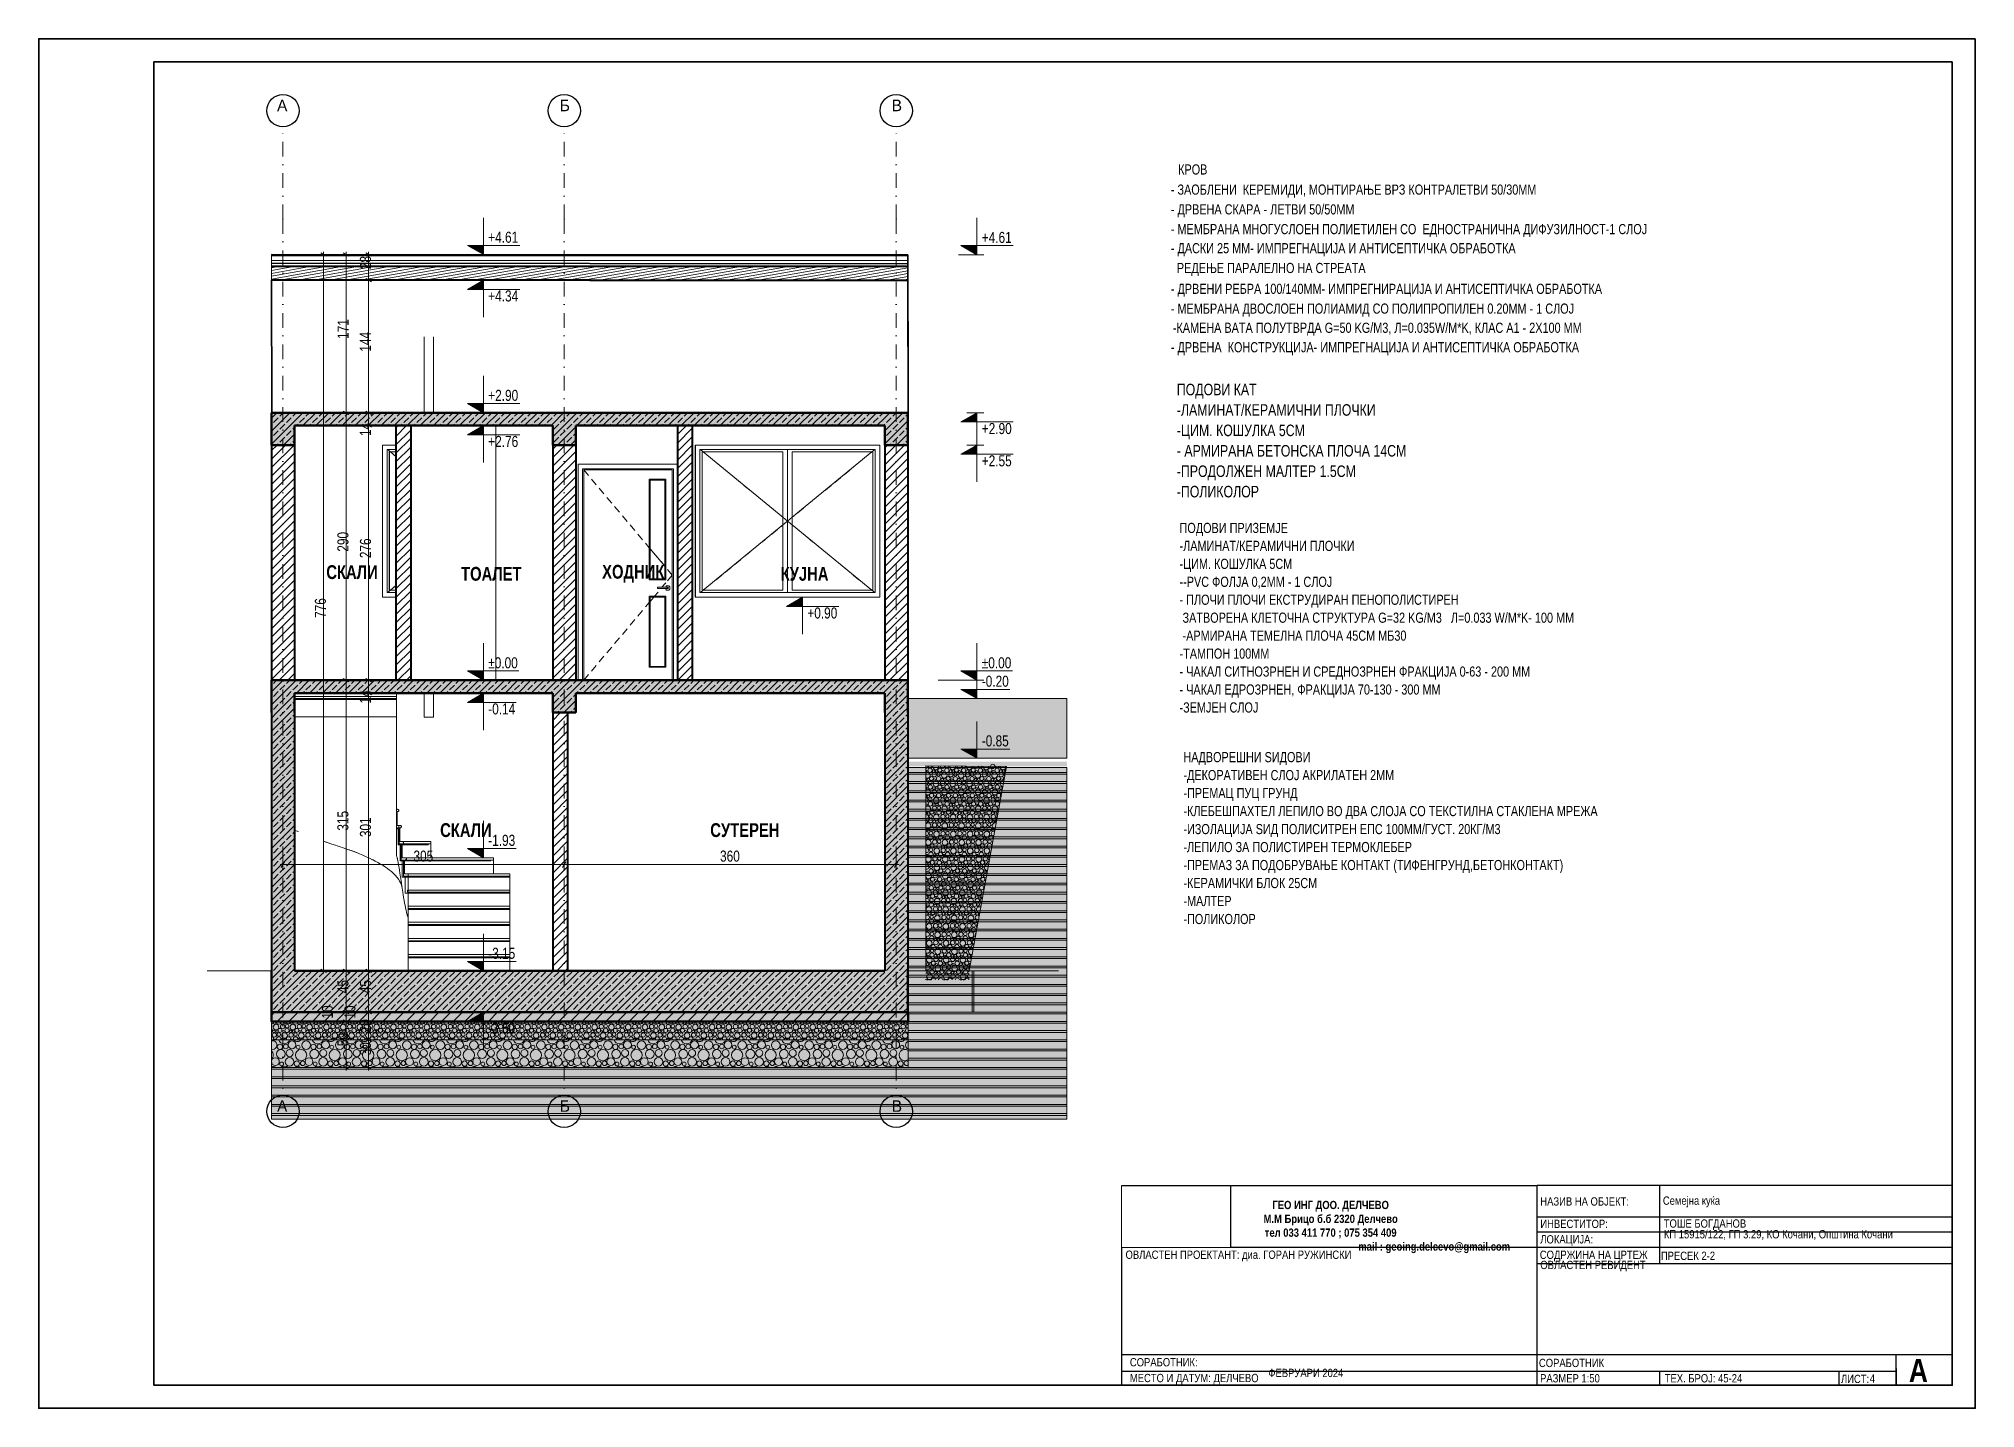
# Model space of a CAD drawing. Header units: millimetres. Extents: x -440 to 2671, y 0 to 297.
# Drawn here: x 439 to 859, y 0 to 297 of the extents above; entities that cross this region are included whole.
import ezdxf
from ezdxf.xclip import XClip

# ---------------------------------------------------------------- set-up
doc = ezdxf.new("R2010")
doc.units = ezdxf.units.MM
doc.header["$MEASUREMENT"] = 0
doc.header["$XCLIPFRAME"] = 0
doc.set_wipeout_variables(frame=1)
doc.linetypes.add('- Осеви линии', pattern=[6.702778, 3.175, -1.763889, 0, -1.763889])
doc.linetypes.add('Wipeout_Contour', pattern=[1000, 0, -1000])
for name, color, linetype, lineweight, true_color in [('1', 7, 'Continuous', 13, 0x2b2b2b), ('104', 7, 'Continuous', 15, 0x3e3e3e), ('161', 7, 'Continuous', 15, 0x6a6a6a), ('162', 7, 'Continuous', 15, 0xaaaaaa), ('168', 7, 'Continuous', 15, 0x5e5e5e), ('170', 7, 'Continuous', 15, 0x9f9f00), ('172', 7, 'Continuous', 15, 0xbf8080), ('174', 7, 'Continuous', 15, 0xc09f81), ('19', 7, 'Continuous', 0, 0xe4e4e4), ('29', 7, 'Continuous', 50, 0x111111), ('3', 7, 'Continuous', 18, 0x7c7c7c), ('4', 7, 'Continuous', 20, 0x3e3e3e), ('46', 7, 'Continuous', 35, 0x4e4e4e), ('61', 7, 'Continuous', 20, 0x6a6a6a), ('65', 7, 'Continuous', 20, 0x4e4e4e), ('84', 7, 'Continuous', 20, 0x3e3e3e), ('85', 7, 'Continuous', 20, 0x404040), ('87', 7, 'Continuous', 20, 0x6a6a6a), ('88', 7, 'Continuous', 20, 0x5e5e5e), ('89', 7, 'Continuous', 20, 0x111111), ('91', 7, 'Continuous', 13, 0x3b3b3b)]:
    doc.layers.add(name, color=color, linetype=linetype, lineweight=lineweight, true_color=true_color)
for name, color, linetype, lineweight in [('101', 253, 'Continuous', 15), ('102', 254, 'Continuous', 15), ('164', 255, 'Continuous', 15), ('18', 9, 'Continuous', 15), ('21', 7, 'Continuous', 50), ('27', 7, 'Continuous', 40), ('41', 7, 'Continuous', 35), ('43', 8, 'Continuous', 30), ('7', 7, 'Continuous', 25)]:
    doc.layers.add(name, color=color, linetype=linetype, lineweight=lineweight)
doc.styles.add('GENERATED_STYLE_4', font='GOTHIC.TTF')
doc.styles.add('GENERATED_STYLE_5', font='GOTHICB.TTF')
doc.styles.add('GENERATED_STYLE_6', font='GOTHIC.TTF')
doc.styles.add('GENERATED_STYLE_7', font='GOTHICB.TTF')
picture_1 = doc.add_image_def('image1.jpg', size_in_pixel=(1216, 687))
pattern_1 = [(45, (531.5924, 157.8878), (-0.919239, 0.919239), [])]
pattern_2 = [(45, (531.5924, 157.8878), (-1.414214, 1.414214), []), (45, (530.8853, 158.5949), (-1.414214, 1.414214), [1.5, -0.5])]

msp = doc.modelspace()

# ---------------------------------------------------------------- texts
at = {"layer": '1', "linetype": 'Continuous', "lineweight": 13, "style": 'GENERATED_STYLE_6'}
for s, insert, char_height, attachment_point in [('\\A1;{\\pql;\\pt0;\\fCentury Gothic|b0|i0|c0|p34;А}', (490.67, 283.79), 2.5, 1), ('\\A1;{\\pql;\\pt0;\\fCentury Gothic|b0|i0|c0|p34;А}', (490.67, 283.79), 2.5, 1), ('\\A1;{\\pql;\\pt0;\\fCentury Gothic|b0|i0|c0|p34;А}', (490.67, 283.79), 2.5, 1), ('\\A1;{\\pql;\\pt0;\\fCentury Gothic|b0|i0|c0|p34;Б}', (551.99, 283.79), 2.5, 1), ('\\A1;{\\pql;\\pt0;\\fCentury Gothic|b0|i0|c0|p34;Б}', (551.99, 283.79), 2.5, 1), ('\\A1;{\\pql;\\pt0;\\fCentury Gothic|b0|i0|c0|p34;Б}', (551.99, 283.79), 2.5, 1), ('\\A1;{\\pql;\\pt0;\\fCentury Gothic|b0|i0|c0|p34;В}', (623.99, 283.79), 2.5, 1), ('\\A1;{\\pql;\\pt0;\\fCentury Gothic|b0|i0|c0|p34;В}', (623.99, 283.79), 2.5, 1), ('\\A1;{\\pql;\\pt0;\\fCentury Gothic|b0|i0|c0|p34;В}', (623.99, 283.79), 2.5, 1), ('\\A1;{\\W0.800000x;\\pql;\\fCentury Gothic|b0|i0|c0|p34;+4.61}', (536.47, 252.72), 2.4, 7), ('\\A1;{\\W0.800000x;\\pql;\\fCentury Gothic|b0|i0|c0|p34;+4.61}', (643.51, 252.68), 2.4, 7), ('\\A1;{\\W0.800000x;\\pql;\\fCentury Gothic|b0|i0|c0|p34;+4.34}', (536.47, 239.99), 2.4, 7), ('\\A1;{\\W0.800000x;\\pql;\\fCentury Gothic|b0|i0|c0|p34;+2.90}', (536.47, 218.43), 2.4, 7), ('\\A1;{\\W0.800000x;\\pql;\\fCentury Gothic|b0|i0|c0|p34;+2.76}', (536.47, 208.43), 2.4, 7), ('\\A1;{\\W0.800000x;\\pql;\\fCentury Gothic|b0|i0|c0|p34;+2.90}', (643.51, 211.23), 2.4, 7), ('\\A1;{\\W0.800000x;\\pql;\\fCentury Gothic|b0|i0|c0|p34;+2.55}', (643.51, 204.23), 2.4, 7), ('\\A1;{\\W0.800000x;\\pql;\\fCentury Gothic|b0|i0|c0|p34;+0.90}', (605.68, 171.23), 2.4, 7), ('\\A1;{\\W0.800000x;\\pql;\\fCentury Gothic|b0|i0|c0|p34;±0.00}', (536.47, 160.43), 2.4, 7), ('\\A1;{\\W0.800000x;\\pql;\\fCentury Gothic|b0|i0|c0|p34;±0.00}', (643.51, 160.43), 2.4, 7), ('\\A1;{\\W0.800000x;\\pql;\\fCentury Gothic|b0|i0|c0|p34;-0.20}', (643.51, 156.43), 2.4, 7), ('\\A1;{\\W0.800000x;\\pql;\\fCentury Gothic|b0|i0|c0|p34;-0.14}', (536.47, 150.43), 2.4, 7), ('\\A1;{\\W0.800000x;\\pql;\\fCentury Gothic|b0|i0|c0|p34;-0.85}', (643.51, 143.5), 2.4, 7), ('\\A1;{\\W0.800000x;\\pql;\\fCentury Gothic|b0|i0|c0|p34;-1.93}', (536.47, 121.93), 2.4, 7), ('\\A1;{\\W0.800000x;\\pql;\\fCentury Gothic|b0|i0|c0|p34;305}', (520.25, 118.51), 2.4, 7), ('\\A1;{\\W0.800000x;\\pql;\\fCentury Gothic|b0|i0|c0|p34;360}', (586.75, 118.51), 2.4, 7), ('\\A1;{\\W0.800000x;\\pql;\\fCentury Gothic|b0|i0|c0|p34;-3.15}', (536.47, 97.43), 2.4, 7), ('\\A1;{\\W0.800000x;\\pql;\\fCentury Gothic|b0|i0|c0|p34;-3.60}', (536.47, 81.23), 2.4, 7), ('\\A1;{\\pql;\\pt0;\\fCentury Gothic|b0|i0|c0|p34;А}', (490.67, 66.79), 2.5, 1), ('\\A1;{\\pql;\\pt0;\\fCentury Gothic|b0|i0|c0|p34;А}', (490.67, 66.79), 2.5, 1), ('\\A1;{\\pql;\\pt0;\\fCentury Gothic|b0|i0|c0|p34;А}', (490.67, 66.79), 2.5, 1), ('\\A1;{\\pql;\\pt0;\\fCentury Gothic|b0|i0|c0|p34;Б}', (551.99, 66.79), 2.5, 1), ('\\A1;{\\pql;\\pt0;\\fCentury Gothic|b0|i0|c0|p34;Б}', (551.99, 66.79), 2.5, 1), ('\\A1;{\\pql;\\pt0;\\fCentury Gothic|b0|i0|c0|p34;Б}', (551.99, 66.79), 2.5, 1), ('\\A1;{\\pql;\\pt0;\\fCentury Gothic|b0|i0|c0|p34;В}', (623.99, 66.79), 2.5, 1), ('\\A1;{\\pql;\\pt0;\\fCentury Gothic|b0|i0|c0|p34;В}', (623.99, 66.79), 2.5, 1), ('\\A1;{\\pql;\\pt0;\\fCentury Gothic|b0|i0|c0|p34;В}', (623.99, 66.79), 2.5, 1)]:
    msp.add_mtext(s, dxfattribs=dict(at, insert=insert, char_height=char_height, attachment_point=attachment_point))
at = {"layer": '1', "linetype": 'Continuous', "lineweight": 13, "char_height": 2.4, "attachment_point": 7, "rotation": 90, "style": 'GENERATED_STYLE_6'}
for s, insert in [('\\A1;{\\W0.800000x;\\pql;\\fCentury Gothic|b0|i0|c0|p34;28}', (511.07, 247.03)), ('\\A1;{\\W0.800000x;\\pql;\\fCentury Gothic|b0|i0|c0|p34;171}', (506.18, 231.9)), ('\\A1;{\\W0.800000x;\\pql;\\fCentury Gothic|b0|i0|c0|p34;144}', (511.01, 229.13)), ('\\A1;{\\W0.800000x;\\pql;\\fCentury Gothic|b0|i0|c0|p34;14}', (511.01, 210.84)), ('\\A1;{\\W0.800000x;\\pql;\\fCentury Gothic|b0|i0|c0|p34;290}', (506.18, 185.76)), ('\\A1;{\\W0.800000x;\\pql;\\fCentury Gothic|b0|i0|c0|p34;276}', (511.07, 184.36)), ('\\A1;{\\W0.800000x;\\pql;\\fCentury Gothic|b0|i0|c0|p34;776}', (501.3, 171.4)), ('\\A1;{\\W0.800000x;\\pql;\\fCentury Gothic|b0|i0|c0|p34;14}', (511.01, 152.84)), ('\\A1;{\\W0.800000x;\\pql;\\fCentury Gothic|b0|i0|c0|p34;315}', (506.18, 125.26)), ('\\A1;{\\W0.800000x;\\pql;\\fCentury Gothic|b0|i0|c0|p34;301}', (511.07, 123.86)), ('\\A1;{\\W0.800000x;\\pql;\\fCentury Gothic|b0|i0|c0|p34;45}', (506.18, 90.01)), ('\\A1;{\\W0.800000x;\\pql;\\fCentury Gothic|b0|i0|c0|p34;45}', (511.07, 90.01)), ('\\A1;{\\W0.800000x;\\pql;\\fCentury Gothic|b0|i0|c0|p34;10}', (502.82, 84.51)), ('\\A1;{\\W0.800000x;\\pql;\\fCentury Gothic|b0|i0|c0|p34;10}', (507.71, 84.51)), ('\\A1;{\\W0.800000x;\\pql;\\fCentury Gothic|b0|i0|c0|p34;20}', (511.07, 81.51)), ('\\A1;{\\W0.800000x;\\pql;\\fCentury Gothic|b0|i0|c0|p34;50}', (506.18, 78.51)), ('\\A1;{\\W0.800000x;\\pql;\\fCentury Gothic|b0|i0|c0|p34;30}', (511.07, 76.51))]:
    msp.add_mtext(s, dxfattribs=dict(at, insert=insert))
at = {"layer": '41', "color": 7, "linetype": 'Continuous', "lineweight": 35, "char_height": 1.8, "attachment_point": 4, "style": 'GENERATED_STYLE_4'}
for s, insert in [('\\A1;{\\W0.850000x;\\pql;\\fCentury Gothic|b0|i0|c204|p34;НАЗИВ НА ОБЈЕКТ:}', (764.65, 44.84)), ('\\A1;{\\W0.850000x;\\pql;\\fCentury Gothic|b0|i0|c204|p34;Семејна куќа}', (791.23, 44.76)), ('\\A1;{\\W0.850000x;\\pql;\\fCentury Gothic|b0|i0|c204|p34;ИНВЕСТИТОР:}', (764.65, 39.98)), ('\\A1;{\\W0.850000x;\\pql;\\fCentury Gothic|b0|i0|c204|p34;ТОШЕ БОГДАНОВ}', (791.42, 39.8)), ('\\A1;{\\W0.850000x;\\pql;\\fCentury Gothic|b0|i0|c204|p34;КП 15915/12\\fCentury Gothic|b0|i0|c204|p34;2\\fCentury Gothic|b0|i0|c204|p34;, ГП 3.29, КО Кочани, Општина Кочани\\P\\pql;\\fCentury Gothic|b0|i0|c204|p34;}', (791.44, 37.57)), ('\\A1;{\\W0.850000x;\\pql;\\fCentury Gothic|b0|i0|c204|p34;СОДРЖИНА НА ЦРТЕЖ}', (764.54, 33.02)), ('\\A1;{\\W0.850000x;\\pql;\\fCentury Gothic|b0|i0|c204|p34;ЛОКАЦИЈА:}', (764.65, 36.38)), ('\\A1;{\\W0.850000x;\\pql;\\fCentury Gothic|b0|i0|c204|p34;ОВЛАСТЕН РЕВИДЕНТ\\P\\pqc;\\fCentury Gothic|b0|i0|c204|p34;}', (764.65, 30.82)), ('\\A1;{\\W0.850000x;\\pql;\\fCentury Gothic|b0|i0|c204|p34;СОРАБОТНИК:}', (675.63, 9.97)), ('\\A1;{\\W0.850000x;\\pql;\\fCentury Gothic|b0|i0|c204|p34;ФЕВРУАРИ 2024\\P\\pql;\\fCentury Gothic|b0|i0|c204|p34;}', (705.66, 7.65)), ('\\A1;{\\W0.850000x;\\pql;\\fCentury Gothic|b0|i0|c204|p34;СОРАБОТНИК}', (764.35, 9.82)), ('\\A1;{\\W0.850000x;\\pql;\\fCentury Gothic|b0|i0|c204|p34;МЕСТО И ДАТУМ: ДЕЛЧЕВО}', (675.63, 6.3)), ('\\A1;{\\W0.850000x;\\pql;\\fCentury Gothic|b0|i0|c204|p34;РАЗМЕР 1:50}', (764.6, 6.49)), ('\\A1;{\\W0.850000x;\\pql;\\fCentury Gothic|b0|i0|c204|p34;ТЕХ. БРОЈ: \\fCentury Gothic|b0|i0|c204|p34;45-24}', (791.63, 6.49)), ('\\A1;{\\W0.850000x;\\pql;\\fCentury Gothic|b0|i0|c204|p34;ЛИСТ: }', (829.86, 6.36))]:
    msp.add_mtext(s, dxfattribs=dict(at, insert=insert))
at = {"layer": '46', "color": 7, "linetype": 'Continuous', "lineweight": 35}
for s, insert, char_height, attachment_point, style in [('\\A1;{\\W0.850000x;\\pqc;\\fCentury Gothic|b1|i0|c204|p34;ГЕО ИНГ ДОО. ДЕЛЧЕВО\\P\\pqc;\\fCentury Gothic|b1|i0|c204|p34;М.М Брицо б.б 2320 Делчево \\P\\pqc;\\fCentury Gothic|b1|i0|c204|p34;тел 033 411 770 ; 075 354 409 \\P\\pqc;\\fCentury Gothic|b1|i0|c204|p34;                                                                               \\fCentury Gothic|b1|i0|c204|p34;mail : geoing.delcevo@gmail.com\\P\\pqc;\\fCentury Gothic|b0|i0|c204|p34;\\H1.388889x;}', (719.18, 39.31), 1.8, 5, 'GENERATED_STYLE_5'), ('\\A1;{\\W0.850000x;\\pql;\\fCentury Gothic|b0|i0|c204|p34;ПРЕСЕК \\fCentury Gothic|b0|i0|c204|p34;2-2}', (790.79, 33.05), 1.8, 4, 'GENERATED_STYLE_4'), ('\\A1;{\\W0.850000x;\\pql;\\fCentury Gothic|b1|i0|c204|p34;А}', (844.59, 8.22), 5, 4, 'GENERATED_STYLE_5'), ('\\A1;{\\W0.850000x;\\pql;\\fCentury Gothic|b0|i0|c204|p34;4}', (836.11, 6.45), 1.8, 4, 'GENERATED_STYLE_4')]:
    msp.add_mtext(s, dxfattribs=dict(at, insert=insert, char_height=char_height, attachment_point=attachment_point, style=style))
at = {"layer": '7', "color": 7, "linetype": 'Continuous', "lineweight": 25, "attachment_point": 7}
for s, insert, char_height, style in [('\\A1;{\\W0.800000x;\\pql;\\fCentury Gothic|b0|i0|c0|p34;КРОВ}', (686.1, 267.52), 2.2, 'GENERATED_STYLE_6'), ('\\A1;{\\W0.800000x;\\pql;\\fCentury Gothic|b0|i0|c0|p34;- ЗАОБЛЕНИ  КЕРЕМИДИ, МОНТИРАЊЕ \\fCentury Gothic|b0|i0|c0|p34;ВРЗ\\fCentury Gothic|b0|i0|c0|p34; КОНТРАЛЕТВИ 50/30ММ }', (684.52, 262.55), 2.2, 'GENERATED_STYLE_6'), ('\\A1;{\\W0.800000x;\\pql;\\fCentury Gothic|b0|i0|c0|p34;- ДРВЕНА СКАРА \\fCentury Gothic|b0|i0|c0|p34;- \\fCentury Gothic|b0|i0|c0|p34;ЛЕТВИ 50/50ММ }', (684.52, 258.26), 2.2, 'GENERATED_STYLE_6'), ('\\A1;{\\W0.800000x;\\pql;\\fCentury Gothic|b0|i0|c0|p34;- МЕМБРАНА МНОГУСЛОЕН ПОЛИЕТИЛЕН СО  ЕДНОСТРАНИЧНА ДИФУЗИ\\fCentury Gothic|b0|i0|c0|p34;ЛНОСТ\\fCentury Gothic|b0|i0|c0|p34;-1 СЛОЈ}', (684.52, 253.98), 2.2, 'GENERATED_STYLE_6'), ('\\A1;{\\W0.800000x;\\pql;\\fCentury Gothic|b0|i0|c0|p34;- ДАС\\fCentury Gothic|b0|i0|c0|p34;К\\fCentury Gothic|b0|i0|c0|p34;И 25 ММ- ИМПРЕГНАЦИЈА И АНТИСЕПТИЧКА ОБРАБОТКА}', (684.52, 249.84), 2.2, 'GENERATED_STYLE_6'), ('\\A1;{\\W0.800000x;\\pql;\\fCentury Gothic|b0|i0|c0|p34;  РЕДЕ\\fCentury Gothic|b0|i0|c0|p34;Њ\\fCentury Gothic|b0|i0|c0|p34;Е ПАРАЛЕЛНО НА СТРЕАТА }', (684.52, 245.55), 2.2, 'GENERATED_STYLE_6'), ('\\A1;{\\W0.800000x;\\pql;\\fCentury Gothic|b0|i0|c0|p34;- Д\\fCentury Gothic|b0|i0|c0|p34;РВЕНИ\\fCentury Gothic|b0|i0|c0|p34; РЕБРА 100/140ММ- ИМПРЕГНИРА\\fCentury Gothic|b0|i0|c0|p34;ЦИЈА\\fCentury Gothic|b0|i0|c0|p34; И АНТИСЕПТИЧ\\fCentury Gothic|b0|i0|c0|p34;К\\fCentury Gothic|b0|i0|c0|p34;А ОБРАБОТКА}', (684.52, 241.03), 2.2, 'GENERATED_STYLE_6'), ('\\A1;{\\W0.800000x;\\pql;\\fCentury Gothic|b0|i0|c0|p34;- МЕМБРАНА ДВ\\fCentury Gothic|b0|i0|c0|p34;О\\fCentury Gothic|b0|i0|c0|p34;СЛОЕН ПОЛИАМИД С\\fCentury Gothic|b0|i0|c0|p34;О\\fCentury Gothic|b0|i0|c0|p34; ПОЛИПРОПИЛЕН 0.20ММ - 1 \\fCentury Gothic|b0|i0|c0|p34;СЛОЈ}', (684.52, 236.74), 2.2, 'GENERATED_STYLE_6'), ('\\A1;{\\W0.800000x;\\pql;\\fCentury Gothic|b0|i0|c204|p34;-\\fCentury Gothic|b0|i0|c204|p34;КАМЕНА \\fCentury Gothic|b0|i0|c204|p34;ВАТА ПОЛУТ\\fCentury Gothic|b0|i0|c204|p34;ВРДА\\fCentury Gothic|b0|i0|c204|p34; G=50 KG/M3, Л=0.035W/М*K, КЛАС А1 - 2X100 MM}', (684.95, 232.58), 2.2, 'GENERATED_STYLE_4'), ('\\A1;{\\W0.800000x;\\pql;\\fCentury Gothic|b0|i0|c0|p34;- ДРВЕНА  КОНСТРУКЦИЈА- ИМПРЕГНАЦИЈА И АНТИСЕПТИЧ\\fCentury Gothic|b0|i0|c0|p34;К\\fCentury Gothic|b0|i0|c0|p34;А ОБРАБОТКА}', (684.52, 228.36), 2.2, 'GENERATED_STYLE_6'), ('\\A1;{\\W0.800000x;\\pql;\\fCentury Gothic|b1|i0|c0|p34;СКАЛИ}', (501.35, 179.79), 3, 'GENERATED_STYLE_7'), ('\\A1;{\\W0.800000x;\\pql;\\fCentury Gothic|b1|i0|c0|p34;ТОАЛЕТ}', (530.57, 179.42), 3, 'GENERATED_STYLE_7'), ('\\A1;{\\W0.800000x;\\pql;\\fCentury Gothic|b1|i0|c0|p34;ХОДНИК}', (561.17, 179.04), 3, 'GENERATED_STYLE_7'), ('\\A1;{\\W0.800000x;\\pql;\\fCentury Gothic|b1|i0|c0|p34;КУЈНА}', (599.89, 179.42), 3, 'GENERATED_STYLE_7'), ('\\A1;{\\W0.800000x;\\pql;\\fCentury Gothic|b1|i0|c0|p34;СКАЛИ}', (526.04, 123.84), 3, 'GENERATED_STYLE_7'), ('\\A1;{\\W0.800000x;\\pql;\\fCentury Gothic|b1|i0|c0|p34;СУТЕРЕН}', (584.62, 123.84), 3, 'GENERATED_STYLE_7')]:
    msp.add_mtext(s, dxfattribs=dict(at, insert=insert, char_height=char_height, style=style))
at = {"layer": '7', "color": 7, "linetype": 'Continuous', "lineweight": 25, "attachment_point": 7, "style": 'GENERATED_STYLE_6'}
for s, insert, char_height, line_spacing_factor in [('\\A1;{\\W0.800000x;\\pql;\\fCentury Gothic|b0|i0|c0|p34;ПОДОВИ КАТ\\P\\pql;\\fCentury Gothic|b0|i0|c0|p34;-ЛАМИНАТ/КЕРАМИЧНИ ПЛОЧКИ\\P\\pql;\\fCentury Gothic|b0|i0|c0|p34;-ЦИМ. КОШУЛКА 5СМ\\P\\pql;\\fCentury Gothic|b0|i0|c0|p34;- АРМИРАНА БЕТОНСКА ПЛОЧА 14СМ\\P\\pql;\\fCentury Gothic|b0|i0|c0|p34;-ПРОДОЛЖЕН МАЛТЕР 1.5СМ\\P\\pql;\\fCentury Gothic|b0|i0|c0|p34;-ПОЛИКОЛОР}', (685.81, 197.5), 2.5, 1.062469), ('\\A1;{\\W0.800000x;\\pql;\\fCentury Gothic|b0|i0|c0|p34;ПОДОВИ ПРИЗЕМЈЕ\\P\\pql;\\fCentury Gothic|b0|i0|c0|p34;-ЛАМИНАТ/КЕРАМИЧНИ ПЛОЧКИ\\P\\pql;\\fCentury Gothic|b0|i0|c0|p34;-ЦИМ. КОШУЛКА 5СМ\\P\\pql;\\fCentury Gothic|b0|i0|c0|p34;--PVC ФОЛJA 0,2ММ - 1 СЛОЈ\\P\\pql;\\fCentury Gothic|b0|i0|c0|p34;- ПЛОЧИ \\fCentury Gothic|b0|i0|c0|p34;\\c2829099;ПЛОЧИ ЕКСТРУДИРАН ПЕНОПОЛИСТИРЕН\\P\\pql;\\fCentury Gothic|b0|i0|c0|p34; ЗАТВОРЕНА КЛЕТOЧНА СТРУКТУРА G=32 KG/М3   Л=0.033 W/M*K- 100 ММ\\P\\pql;\\fCentury Gothic|b0|i0|c0|p34;\\C7; -АРМИРАНА TEМЕЛНА ПЛОЧА 45СМ МБ30\\P\\pql;\\fCentury Gothic|b0|i0|c0|p34;-ТАМПОН 100ММ\\P\\pql;\\fCentury Gothic|b0|i0|c0|p34;\\c2829099;-\\fCentury Gothic|b0|i0|c0|p34;\\C7; ЧАКАЛ СИТНОЗРНЕН И СРЕДНОЗРНЕН ФРАКЦИЈА 0-63 - 200 ММ\\P\\pql;\\fCentury Gothic|b0|i0|c0|p34;- ЧАКАЛ ЕДРОЗРНЕН, ФРАКЦИЈА 70-130 - 300 ММ\\P\\pql;\\fCentury Gothic|b0|i0|c0|p34;-ЗЕМЈЕН СЛОЈ}', (686.4, 150.85), 2.2, 1.061514), ('\\A1;{\\W0.800000x;\\pql;\\fCentury Gothic|b0|i0|c0|p34;НАДВОРЕШНИ ЅИДОВИ\\P\\pql;\\fCentury Gothic|b0|i0|c0|p34;-ДЕКОРАТИ\\fCentury Gothic|b0|i0|c0|p34;В\\fCentury Gothic|b0|i0|c0|p34;ЕН СЛОЈ АКРИЛАТЕН 2ММ\\P\\pql;\\fCentury Gothic|b0|i0|c0|p34;-ПРЕМАЦ ПУЦ ГРУНД\\P\\pql;\\fCentury Gothic|b0|i0|c0|p34;-КЛЕБЕШПАХТЕЛ ЛЕПИЛО ВО ДВА СЛОЈА СО ТЕКСТИЛНА СТАКЛЕНА МРЕЖА\\P\\pql;\\fCentury Gothic|b0|i0|c0|p34;-ИЗОЛАЦИЈА ЅИД ПОЛИСИТРЕН ЕПС 100ММ/ГУСТ. 20КГ/М3\\P\\pql;\\fCentury Gothic|b0|i0|c0|p34;-ЛЕПИЛО ЗА ПОЛИСТИРЕН ТЕРМОКЛЕБЕР\\P\\pql;\\fCentury Gothic|b0|i0|c0|p34;-ПРЕМАЗ ЗА ПОДОБРУВАЊЕ КОНТАКТ (ТИФЕНГРУНД,БЕТОНКОНТАКТ)\\P\\pql;\\fCentury Gothic|b0|i0|c0|p34;-КЕРАМИЧКИ БЛОК 25СМ\\P\\pql;\\fCentury Gothic|b0|i0|c0|p34;-МАЛТЕР\\P\\pql;\\fCentury Gothic|b0|i0|c0|p34;-ПОЛИКОЛОР }', (687.24, 104.97), 2.2, 1.063789)]:
    msp.add_mtext(s, dxfattribs=dict(at, insert=insert, char_height=char_height, line_spacing_factor=line_spacing_factor))
at = {"layer": '7', "color": 7, "linetype": 'Continuous', "lineweight": 25, "char_height": 1.5, "attachment_point": 7}
for insert in [(477.32, 31.83), (549.94, 5.36)]:
    msp.add_mtext('\\A1;{\\pql;\\Ftxt.shx;^I}', dxfattribs=dict(at, insert=insert))

# ---------------------------------------------------------------- blocks, each defined once
blk = doc.blocks.new('Drawing_1_1', base_point=(246.71, 41.62))
at = {"color": 254, "linetype": 'Wipeout_Contour', "lineweight": 0, "ltscale": 1001.123103}
blk.add_wipeout([(234.97, 34.99), (258.44, 34.99), (258.44, 48.25), (234.97, 48.25)], dxfattribs=at)
at = {"layer": '1', "color": 250, "lineweight": 13, "true_color": 0x2b2b2b}
image = blk.add_image(picture_1, insert=(234.97, 34.99), size_in_units=(23.47, 13.26), dxfattribs=at)
image.set_boundary_path([(-0.5, -0.5), (1215.5, 686.5)])
blk = doc.blocks.new('*X20')
at = {"layer": '101', "color": 253, "linetype": 'Continuous', "lineweight": 15}
for centre, radius in [((51.11, 80.96), 0.477), ((51.01, 81.74), 0.286), ((51.47, 82.66), 0.612), ((51.16, 83.51), 0.207), ((51.65, 81.77), 0.251), ((52.07, 81.05), 0.384), ((52.32, 81.95), 0.426), ((52.91, 82.78), 0.477), ((52.81, 83.56), 0.286), ((53.31, 80.84), 0.612), ((52.99, 81.69), 0.207), ((53.45, 83.59), 0.251), ((53.86, 81.93), 0.473), ((53.87, 82.87), 0.384), ((54.74, 80.96), 0.477), ((54.65, 81.74), 0.286), ((55.11, 82.66), 0.612), ((54.79, 83.51), 0.207), ((55.28, 81.77), 0.251), ((55.7, 81.05), 0.384), ((55.96, 81.95), 0.426), ((56.54, 82.78), 0.477), ((56.45, 83.56), 0.286), ((56.94, 80.84), 0.612), ((56.63, 81.69), 0.207), ((57.08, 83.59), 0.251), ((57.49, 81.93), 0.473), ((57.5, 82.87), 0.384), ((58.38, 80.96), 0.477), ((58.28, 81.74), 0.286), ((58.74, 82.66), 0.612), ((58.43, 83.51), 0.207), ((58.92, 81.77), 0.251), ((59.34, 81.05), 0.384), ((59.6, 81.95), 0.426), ((60.18, 82.78), 0.477), ((60.08, 83.56), 0.286), ((60.58, 80.84), 0.612), ((60.27, 81.69), 0.207), ((60.72, 83.59), 0.251), ((61.13, 81.93), 0.473), ((61.14, 82.87), 0.384), ((62.02, 80.96), 0.477), ((61.92, 81.74), 0.286), ((62.38, 82.66), 0.612), ((62.07, 83.51), 0.207), ((62.56, 81.77), 0.251), ((62.98, 81.05), 0.384), ((63.23, 81.95), 0.426), ((63.82, 82.78), 0.477), ((63.72, 83.56), 0.286), ((64.22, 80.84), 0.612), ((63.91, 81.69), 0.207), ((64.36, 83.59), 0.251), ((64.77, 81.93), 0.473), ((64.78, 82.87), 0.384), ((65.65, 80.96), 0.477), ((65.56, 81.74), 0.286), ((66.02, 82.66), 0.612), ((65.71, 83.51), 0.207), ((66.2, 81.77), 0.251), ((66.61, 81.05), 0.384), ((66.87, 81.95), 0.426), ((67.45, 82.78), 0.477), ((67.36, 83.56), 0.286), ((67.86, 80.84), 0.612), ((67.54, 81.69), 0.207), ((68, 83.59), 0.251), ((68.4, 81.93), 0.473), ((68.41, 82.87), 0.384), ((69.29, 80.96), 0.477), ((69.19, 81.74), 0.286), ((69.66, 82.66), 0.612), ((69.34, 83.51), 0.207), ((69.83, 81.77), 0.251), ((70.25, 81.05), 0.384), ((70.51, 81.95), 0.426), ((71.09, 82.78), 0.477), ((70.99, 83.56), 0.286), ((71.49, 80.84), 0.612), ((71.18, 81.69), 0.207), ((71.63, 83.59), 0.251), ((72.04, 81.93), 0.473), ((72.05, 82.87), 0.384), ((72.93, 80.96), 0.477), ((72.83, 81.74), 0.286), ((73.29, 82.66), 0.612), ((72.98, 83.51), 0.207), ((73.47, 81.77), 0.251), ((73.89, 81.05), 0.384), ((74.14, 81.95), 0.426), ((74.73, 82.78), 0.477), ((74.63, 83.56), 0.286), ((75.13, 80.84), 0.612), ((74.82, 81.69), 0.207), ((75.27, 83.59), 0.251), ((75.68, 81.93), 0.473), ((75.69, 82.87), 0.384), ((76.57, 80.96), 0.477), ((76.47, 81.74), 0.286), ((76.93, 82.66), 0.612), ((76.62, 83.51), 0.207), ((77.11, 81.77), 0.251), ((77.53, 81.05), 0.384), ((77.78, 81.95), 0.426), ((78.37, 82.78), 0.477), ((78.27, 83.56), 0.286), ((78.77, 80.84), 0.612), ((78.45, 81.69), 0.207), ((78.91, 83.59), 0.251), ((79.32, 81.93), 0.473), ((79.33, 82.87), 0.384), ((80.2, 80.96), 0.477), ((80.11, 81.74), 0.286), ((80.57, 82.66), 0.612), ((80.25, 83.51), 0.207), ((80.74, 81.77), 0.251), ((81.16, 81.05), 0.384), ((81.42, 81.95), 0.426), ((82, 82.78), 0.477), ((81.91, 83.56), 0.286), ((82.4, 80.84), 0.612), ((82.09, 81.69), 0.207), ((82.54, 83.59), 0.251), ((82.95, 81.93), 0.473), ((82.96, 82.87), 0.384), ((83.84, 80.96), 0.477), ((83.74, 81.74), 0.286), ((84.2, 82.66), 0.612), ((83.89, 83.51), 0.207), ((84.38, 81.77), 0.251), ((84.8, 81.05), 0.384), ((85.05, 81.95), 0.426), ((85.64, 82.78), 0.477), ((85.54, 83.56), 0.286), ((86.04, 80.84), 0.612), ((85.73, 81.69), 0.207), ((86.18, 83.59), 0.251), ((86.59, 81.93), 0.473), ((86.6, 82.87), 0.384), ((87.48, 80.96), 0.477), ((87.38, 81.74), 0.286), ((87.84, 82.66), 0.612), ((87.53, 83.51), 0.207), ((88.02, 81.77), 0.251), ((88.44, 81.05), 0.384), ((88.69, 81.95), 0.426), ((89.28, 82.78), 0.477), ((89.18, 83.56), 0.286), ((89.68, 80.84), 0.612), ((89.37, 81.69), 0.207), ((89.82, 83.59), 0.251), ((90.23, 81.93), 0.473), ((90.24, 82.87), 0.384), ((91.11, 80.96), 0.477), ((91.02, 81.74), 0.286), ((91.48, 82.66), 0.612), ((91.17, 83.51), 0.207), ((91.66, 81.77), 0.251), ((92.07, 81.05), 0.384), ((92.33, 81.95), 0.426), ((92.91, 82.78), 0.477), ((92.82, 83.56), 0.286), ((93.32, 80.84), 0.612), ((93, 81.69), 0.207), ((93.46, 83.59), 0.251), ((93.86, 81.93), 0.473), ((93.87, 82.87), 0.384), ((94.75, 80.96), 0.477), ((94.65, 81.74), 0.286), ((95.12, 82.66), 0.612), ((94.8, 83.51), 0.207), ((95.29, 81.77), 0.251), ((95.71, 81.05), 0.384), ((95.97, 81.95), 0.426), ((96.55, 82.78), 0.477), ((96.45, 83.56), 0.286), ((96.95, 80.84), 0.612), ((96.64, 81.69), 0.207), ((97.09, 83.59), 0.251), ((97.5, 81.93), 0.473), ((97.51, 82.87), 0.384), ((98.39, 80.96), 0.477), ((98.29, 81.74), 0.286), ((98.75, 82.66), 0.612), ((98.44, 83.51), 0.207), ((98.93, 81.77), 0.251), ((99.35, 81.05), 0.384), ((99.6, 81.95), 0.426), ((100.19, 82.78), 0.477), ((100.09, 83.56), 0.286), ((100.59, 80.84), 0.612), ((100.28, 81.69), 0.207), ((100.73, 83.59), 0.251), ((101.14, 81.93), 0.473), ((101.15, 82.87), 0.384), ((102.02, 80.96), 0.477), ((101.93, 81.74), 0.286), ((102.39, 82.66), 0.612), ((102.08, 83.51), 0.207), ((102.57, 81.77), 0.251), ((102.99, 81.05), 0.384), ((103.24, 81.95), 0.426), ((103.82, 82.78), 0.477), ((103.73, 83.56), 0.286), ((104.23, 80.84), 0.612), ((103.91, 81.69), 0.207), ((104.37, 83.59), 0.251), ((104.78, 81.93), 0.473), ((104.79, 82.87), 0.384), ((105.66, 80.96), 0.477), ((105.57, 81.74), 0.286), ((106.03, 82.66), 0.612), ((105.71, 83.51), 0.207), ((106.2, 81.77), 0.251), ((106.62, 81.05), 0.384), ((106.88, 81.95), 0.426), ((107.46, 82.78), 0.477), ((107.37, 83.56), 0.286), ((107.86, 80.84), 0.612), ((107.55, 81.69), 0.207), ((108, 83.59), 0.251), ((108.41, 81.93), 0.473), ((108.42, 82.87), 0.384), ((109.3, 80.96), 0.477), ((109.2, 81.74), 0.286), ((109.66, 82.66), 0.612), ((109.35, 83.51), 0.207), ((109.84, 81.77), 0.251), ((110.26, 81.05), 0.384), ((110.51, 81.95), 0.426), ((111.1, 82.78), 0.477), ((111, 83.56), 0.286), ((111.5, 80.84), 0.612), ((111.19, 81.69), 0.207), ((111.64, 83.59), 0.251), ((112.05, 81.93), 0.473), ((112.06, 82.87), 0.384), ((112.94, 80.96), 0.477), ((112.84, 81.74), 0.286), ((113.3, 82.66), 0.612), ((112.99, 83.51), 0.207), ((113.48, 81.77), 0.251), ((113.9, 81.05), 0.384), ((114.15, 81.95), 0.426), ((114.74, 82.78), 0.477), ((114.64, 83.56), 0.286), ((115.14, 80.84), 0.612), ((114.83, 81.69), 0.207), ((115.28, 83.59), 0.251), ((115.69, 81.93), 0.473), ((115.7, 82.87), 0.384), ((116.57, 80.96), 0.477), ((116.48, 81.74), 0.286), ((116.94, 82.66), 0.612), ((116.63, 83.51), 0.207), ((117.11, 81.77), 0.251), ((117.53, 81.05), 0.384), ((117.79, 81.95), 0.426), ((118.37, 82.78), 0.477), ((118.28, 83.56), 0.286), ((118.77, 80.84), 0.612), ((118.46, 81.69), 0.207), ((118.91, 83.59), 0.251), ((119.32, 81.93), 0.473), ((119.33, 82.87), 0.384), ((120.21, 80.96), 0.477), ((120.11, 81.74), 0.286), ((120.57, 82.66), 0.612), ((120.26, 83.51), 0.207), ((120.75, 81.77), 0.251), ((121.17, 81.05), 0.384), ((121.43, 81.95), 0.426), ((122.01, 82.78), 0.477), ((121.91, 83.56), 0.286), ((122.41, 80.84), 0.612), ((122.1, 81.69), 0.207), ((122.55, 83.59), 0.251), ((122.96, 81.93), 0.473), ((122.97, 82.87), 0.384), ((123.85, 80.96), 0.477), ((123.75, 81.74), 0.286), ((124.21, 82.66), 0.612), ((123.9, 83.51), 0.207), ((124.39, 81.77), 0.251), ((124.81, 81.05), 0.384), ((125.06, 81.95), 0.426), ((125.65, 82.78), 0.477), ((125.55, 83.56), 0.286), ((126.05, 80.84), 0.612), ((125.74, 81.69), 0.207), ((126.19, 83.59), 0.251), ((126.6, 81.93), 0.473), ((126.61, 82.87), 0.384), ((127.48, 80.96), 0.477), ((127.39, 81.74), 0.286), ((127.85, 82.66), 0.612), ((127.54, 83.51), 0.207), ((128.03, 81.77), 0.251), ((128.44, 81.05), 0.384), ((128.7, 81.95), 0.426), ((129.28, 82.78), 0.477), ((129.19, 83.56), 0.286), ((129.69, 80.84), 0.612), ((129.37, 81.69), 0.207), ((129.83, 83.59), 0.251), ((130.23, 81.93), 0.473), ((130.24, 82.87), 0.384), ((131.12, 80.96), 0.477), ((131.02, 81.74), 0.286), ((131.49, 82.66), 0.612), ((131.17, 83.51), 0.207), ((131.66, 81.77), 0.251), ((132.08, 81.05), 0.384), ((132.34, 81.95), 0.426), ((132.92, 82.78), 0.477), ((132.82, 83.56), 0.286), ((133.32, 80.84), 0.612), ((133.01, 81.69), 0.207), ((133.46, 83.59), 0.251), ((133.87, 81.93), 0.473), ((133.88, 82.87), 0.384), ((134.76, 80.96), 0.477), ((134.66, 81.74), 0.286), ((135.12, 82.66), 0.612), ((134.81, 83.51), 0.207), ((135.3, 81.77), 0.251), ((135.72, 81.05), 0.384), ((135.97, 81.95), 0.426), ((136.56, 82.78), 0.477), ((136.46, 83.56), 0.286), ((136.96, 80.84), 0.612), ((136.65, 81.69), 0.207), ((137.1, 83.59), 0.251), ((137.51, 81.93), 0.473), ((137.52, 82.87), 0.384), ((138.4, 80.96), 0.477), ((138.3, 81.74), 0.286), ((138.76, 82.66), 0.612), ((138.45, 83.51), 0.207), ((138.94, 81.77), 0.251), ((139.36, 81.05), 0.384), ((139.61, 81.95), 0.426), ((140.2, 82.78), 0.477), ((140.1, 83.56), 0.286), ((140.6, 80.84), 0.612), ((140.28, 81.69), 0.207), ((140.74, 83.59), 0.251), ((141.15, 81.93), 0.473), ((141.16, 82.87), 0.384), ((142.03, 80.96), 0.477), ((141.94, 81.74), 0.286), ((142.4, 82.66), 0.612), ((142.08, 83.51), 0.207), ((142.57, 81.77), 0.251), ((142.99, 81.05), 0.384), ((143.25, 81.95), 0.426), ((143.83, 82.78), 0.477), ((143.74, 83.56), 0.286), ((144.23, 80.84), 0.612), ((143.92, 81.69), 0.207), ((144.37, 83.59), 0.251), ((144.78, 81.93), 0.473), ((144.79, 82.87), 0.384), ((145.67, 80.96), 0.477), ((145.57, 81.74), 0.286), ((146.03, 82.66), 0.612), ((145.72, 83.51), 0.207), ((146.21, 81.77), 0.251), ((146.63, 81.05), 0.384), ((146.89, 81.95), 0.426), ((147.47, 82.78), 0.477), ((147.37, 83.56), 0.286), ((147.87, 80.84), 0.612), ((147.56, 81.69), 0.207), ((148.01, 83.59), 0.251), ((148.42, 81.93), 0.473), ((148.43, 82.87), 0.384), ((149.31, 80.96), 0.477), ((149.21, 81.74), 0.286), ((149.67, 82.66), 0.612), ((149.36, 83.51), 0.207), ((149.85, 81.77), 0.251), ((150.27, 81.05), 0.384), ((150.52, 81.95), 0.426), ((151.11, 82.78), 0.477), ((151.01, 83.56), 0.286), ((151.51, 80.84), 0.612), ((151.2, 81.69), 0.207), ((151.65, 83.59), 0.251), ((152.06, 81.93), 0.473), ((152.07, 82.87), 0.384), ((152.94, 80.96), 0.477), ((152.85, 81.74), 0.286), ((153.31, 82.66), 0.612), ((153, 83.51), 0.207), ((153.49, 81.77), 0.251), ((153.9, 81.05), 0.384), ((154.16, 81.95), 0.426), ((154.74, 82.78), 0.477), ((154.65, 83.56), 0.286), ((155.15, 80.84), 0.612), ((154.83, 81.69), 0.207), ((155.29, 83.59), 0.251), ((155.69, 81.93), 0.473), ((155.7, 82.87), 0.384), ((156.58, 80.96), 0.477), ((156.48, 81.74), 0.286), ((156.95, 82.66), 0.612), ((156.63, 83.51), 0.207), ((157.12, 81.77), 0.251), ((157.54, 81.05), 0.384), ((157.8, 81.95), 0.426), ((158.38, 82.78), 0.477), ((158.28, 83.56), 0.286), ((158.78, 80.84), 0.612), ((158.47, 81.69), 0.207), ((158.92, 83.59), 0.251), ((159.33, 81.93), 0.473), ((159.34, 82.87), 0.384), ((160.22, 80.96), 0.477), ((160.12, 81.74), 0.286), ((160.58, 82.66), 0.612), ((160.27, 83.51), 0.207), ((160.76, 81.77), 0.251), ((161.18, 81.05), 0.384), ((161.43, 81.95), 0.426), ((162.02, 82.78), 0.477), ((161.92, 83.56), 0.286), ((162.42, 80.84), 0.612), ((162.11, 81.69), 0.207), ((162.56, 83.59), 0.251), ((162.97, 81.93), 0.473), ((162.98, 82.87), 0.384), ((163.86, 80.96), 0.477), ((163.76, 81.74), 0.286), ((164.22, 82.66), 0.612), ((163.91, 83.51), 0.207), ((164.4, 81.77), 0.251), ((164.82, 81.05), 0.384), ((165.07, 81.95), 0.426), ((165.66, 82.78), 0.477), ((165.56, 83.56), 0.286), ((166.06, 80.84), 0.612), ((165.74, 81.69), 0.207), ((166.2, 83.59), 0.251), ((166.61, 81.93), 0.473), ((166.62, 82.87), 0.384), ((167.49, 80.96), 0.477), ((167.4, 81.74), 0.286), ((167.86, 82.66), 0.612), ((167.54, 83.51), 0.207), ((168.03, 81.77), 0.251), ((168.45, 81.05), 0.384), ((168.71, 81.95), 0.426), ((169.29, 82.78), 0.477), ((169.2, 83.56), 0.286), ((169.69, 80.84), 0.612), ((169.38, 81.69), 0.207), ((169.83, 83.59), 0.251), ((170.24, 81.93), 0.473), ((170.25, 82.87), 0.384), ((171.13, 80.96), 0.477), ((171.03, 81.74), 0.286), ((171.49, 82.66), 0.612), ((171.18, 83.51), 0.207), ((171.67, 81.77), 0.251), ((172.09, 81.05), 0.384), ((172.34, 81.95), 0.426), ((172.93, 82.78), 0.477), ((172.83, 83.56), 0.286), ((173.33, 80.84), 0.612), ((173.02, 81.69), 0.207), ((173.47, 83.59), 0.251), ((173.88, 81.93), 0.473), ((173.89, 82.87), 0.384), ((174.77, 80.96), 0.477), ((174.67, 81.74), 0.286), ((175.13, 82.66), 0.612), ((174.82, 83.51), 0.207), ((175.31, 81.77), 0.251), ((175.73, 81.05), 0.384), ((175.98, 81.95), 0.426), ((176.57, 82.78), 0.477), ((176.47, 83.56), 0.286), ((176.97, 80.84), 0.612), ((176.66, 81.69), 0.207), ((177.11, 83.59), 0.251), ((177.52, 81.93), 0.473), ((177.53, 82.87), 0.384), ((178.4, 80.96), 0.477), ((178.31, 81.74), 0.286), ((178.77, 82.66), 0.612), ((178.46, 83.51), 0.207), ((178.95, 81.77), 0.251), ((179.36, 81.05), 0.384), ((179.62, 81.95), 0.426), ((180.2, 82.78), 0.477), ((180.11, 83.56), 0.286), ((180.6, 80.84), 0.612), ((180.29, 81.69), 0.207), ((180.75, 83.59), 0.251), ((181.15, 81.93), 0.473), ((181.16, 82.87), 0.384), ((182.04, 80.96), 0.477), ((181.94, 81.74), 0.286), ((182.4, 82.66), 0.612), ((182.09, 83.51), 0.207), ((182.58, 81.77), 0.251), ((183, 81.05), 0.384), ((183.26, 81.95), 0.426), ((183.84, 82.78), 0.477), ((183.74, 83.56), 0.286), ((184.24, 80.84), 0.612), ((183.93, 81.69), 0.207), ((184.38, 83.59), 0.251), ((184.79, 81.93), 0.473), ((184.8, 82.87), 0.384), ((185.68, 80.96), 0.477), ((185.58, 81.74), 0.286), ((186.04, 82.66), 0.612), ((185.73, 83.51), 0.207), ((186.22, 81.77), 0.251), ((186.64, 81.05), 0.384), ((186.89, 81.95), 0.426), ((187.48, 82.78), 0.477), ((187.38, 83.56), 0.286), ((187.88, 80.84), 0.612), ((187.57, 81.69), 0.207), ((188.02, 83.59), 0.251)]:
    blk.add_circle(centre, radius, dxfattribs=at)
for centre, radius, start, end in [((50.48, 83.77), 0.426, 267.6013, 16.3528), ((50.23, 82.87), 0.384, 308.2073, 51.7927), ((50.22, 81.93), 0.473, 301.5333, 58.4667), ((50.52, 80.13), 0.426, 325.6213, 97.411), ((51.19, 79.87), 0.207, 3.8659, 176.1341), ((52.02, 83.75), 0.473, 162.599, 17.401), ((52.06, 80.11), 0.473, 332.4801, 207.5199), ((52.85, 79.92), 0.286, 354.4772, 185.5228), ((53.27, 84.48), 0.612, 254.3338, 285.6662), ((53.48, 79.95), 0.251, 345.4542, 194.5458), ((54.12, 83.77), 0.426, 163.6472, 16.3528), ((54.16, 80.13), 0.426, 325.6213, 214.3787), ((54.83, 79.87), 0.207, 3.8659, 176.1341), ((55.66, 83.75), 0.473, 162.599, 17.401), ((55.69, 80.11), 0.473, 332.4801, 207.5199), ((56.48, 79.92), 0.286, 354.4772, 185.5228), ((56.91, 84.48), 0.612, 254.3338, 285.6662), ((57.12, 79.95), 0.251, 345.4542, 194.5458), ((57.76, 83.77), 0.426, 163.6472, 16.3528), ((57.8, 80.13), 0.426, 325.6213, 214.3787), ((58.47, 79.87), 0.207, 3.8659, 176.1341), ((59.29, 83.75), 0.473, 162.599, 17.401), ((59.33, 80.11), 0.473, 332.4801, 207.5199), ((60.12, 79.92), 0.286, 354.4772, 185.5228), ((60.54, 84.48), 0.612, 254.3338, 285.6662), ((60.76, 79.95), 0.251, 345.4542, 194.5458), ((61.4, 83.77), 0.426, 163.6472, 16.3528), ((61.43, 80.13), 0.426, 325.6213, 214.3787), ((62.11, 79.87), 0.207, 3.8659, 176.1341), ((62.93, 83.75), 0.473, 162.599, 17.401), ((62.97, 80.11), 0.473, 332.4801, 207.5199), ((63.76, 79.92), 0.286, 354.4772, 185.5228), ((64.18, 84.48), 0.612, 254.3338, 285.6662), ((64.4, 79.95), 0.251, 345.4542, 194.5458), ((65.03, 83.77), 0.426, 163.6472, 16.3528), ((65.07, 80.13), 0.426, 325.6213, 214.3787), ((65.74, 79.87), 0.207, 3.8659, 176.1341), ((66.57, 83.75), 0.473, 162.599, 17.401), ((66.6, 80.11), 0.473, 332.4801, 207.5199), ((67.39, 79.92), 0.286, 354.4772, 185.5228), ((67.82, 84.48), 0.612, 254.3338, 285.6662), ((68.03, 79.95), 0.251, 345.4542, 194.5458), ((68.67, 83.77), 0.426, 163.6472, 16.3528), ((68.71, 80.13), 0.426, 325.6213, 214.3787), ((69.38, 79.87), 0.207, 3.8659, 176.1341), ((70.2, 83.75), 0.473, 162.599, 17.401), ((70.24, 80.11), 0.473, 332.4801, 207.5199), ((71.03, 79.92), 0.286, 354.4772, 185.5228), ((71.46, 84.48), 0.612, 254.3338, 285.6662), ((71.67, 79.95), 0.251, 345.4542, 194.5458), ((72.31, 83.77), 0.426, 163.6472, 16.3528), ((72.34, 80.13), 0.426, 325.6213, 214.3787), ((73.02, 79.87), 0.207, 3.8659, 176.1341), ((73.84, 83.75), 0.473, 162.599, 17.401), ((73.88, 80.11), 0.473, 332.4801, 207.5199), ((74.67, 79.92), 0.286, 354.4772, 185.5228), ((75.09, 84.48), 0.612, 254.3338, 285.6662), ((75.31, 79.95), 0.251, 345.4542, 194.5458), ((75.94, 83.77), 0.426, 163.6472, 16.3528), ((75.98, 80.13), 0.426, 325.6213, 214.3787), ((76.65, 79.87), 0.207, 3.8659, 176.1341), ((77.48, 83.75), 0.473, 162.599, 17.401), ((77.52, 80.11), 0.473, 332.4801, 207.5199), ((78.31, 79.92), 0.286, 354.4772, 185.5228), ((78.73, 84.48), 0.612, 254.3338, 285.6662), ((78.94, 79.95), 0.251, 345.4542, 194.5458), ((79.58, 83.77), 0.426, 163.6472, 16.3528), ((79.62, 80.13), 0.426, 325.6213, 214.3787), ((80.29, 79.87), 0.207, 3.8659, 176.1341), ((81.12, 83.75), 0.473, 162.599, 17.401), ((81.15, 80.11), 0.473, 332.4801, 207.5199), ((81.94, 79.92), 0.286, 354.4772, 185.5228), ((82.37, 84.48), 0.612, 254.3338, 285.6662), ((82.58, 79.95), 0.251, 345.4542, 194.5458), ((83.22, 83.77), 0.426, 163.6472, 16.3528), ((83.25, 80.13), 0.426, 325.6213, 214.3787), ((83.93, 79.87), 0.207, 3.8659, 176.1341), ((84.75, 83.75), 0.473, 162.599, 17.401), ((84.79, 80.11), 0.473, 332.4801, 207.5199), ((85.58, 79.92), 0.286, 354.4772, 185.5228), ((86, 84.48), 0.612, 254.3338, 285.6662), ((86.22, 79.95), 0.251, 345.4542, 194.5458), ((86.85, 83.77), 0.426, 163.6472, 16.3528), ((86.89, 80.13), 0.426, 325.6213, 214.3787), ((87.57, 79.87), 0.207, 3.8659, 176.1341), ((88.39, 83.75), 0.473, 162.599, 17.401), ((88.43, 80.11), 0.473, 332.4801, 207.5199), ((89.22, 79.92), 0.286, 354.4772, 185.5228), ((89.64, 84.48), 0.612, 254.3338, 285.6662), ((89.86, 79.95), 0.251, 345.4542, 194.5458), ((90.49, 83.77), 0.426, 163.6472, 16.3528), ((90.53, 80.13), 0.426, 325.6213, 214.3787), ((91.2, 79.87), 0.207, 3.8659, 176.1341), ((92.03, 83.75), 0.473, 162.599, 17.401), ((92.06, 80.11), 0.473, 332.4801, 207.5199), ((92.85, 79.92), 0.286, 354.4772, 185.5228), ((93.28, 84.48), 0.612, 254.3338, 285.6662), ((93.49, 79.95), 0.251, 345.4542, 194.5458), ((94.13, 83.77), 0.426, 163.6472, 16.3528), ((94.17, 80.13), 0.426, 325.6213, 214.3787), ((94.84, 79.87), 0.207, 3.8659, 176.1341), ((95.66, 83.75), 0.473, 162.599, 17.401), ((95.7, 80.11), 0.473, 332.4801, 207.5199), ((96.49, 79.92), 0.286, 354.4772, 185.5228), ((96.92, 84.48), 0.612, 254.3338, 285.6662), ((97.13, 79.95), 0.251, 345.4542, 194.5458), ((97.77, 83.77), 0.426, 163.6472, 16.3528), ((97.8, 80.13), 0.426, 325.6213, 214.3787), ((98.48, 79.87), 0.207, 3.8659, 176.1341), ((99.3, 83.75), 0.473, 162.599, 17.401), ((99.34, 80.11), 0.473, 332.4801, 207.5199), ((100.13, 79.92), 0.286, 354.4772, 185.5228), ((100.55, 84.48), 0.612, 254.3338, 285.6662), ((100.77, 79.95), 0.251, 345.4542, 194.5458), ((101.4, 83.77), 0.426, 163.6472, 16.3528), ((101.44, 80.13), 0.426, 325.6213, 214.3787), ((102.11, 79.87), 0.207, 3.8659, 176.1341), ((102.94, 83.75), 0.473, 162.599, 17.401), ((102.98, 80.11), 0.473, 332.4801, 207.5199), ((103.77, 79.92), 0.286, 354.4772, 185.5228), ((104.19, 84.48), 0.612, 254.3338, 285.6662), ((104.4, 79.95), 0.251, 345.4542, 194.5458), ((105.04, 83.77), 0.426, 163.6472, 16.3528), ((105.08, 80.13), 0.426, 325.6213, 214.3787), ((105.75, 79.87), 0.207, 3.8659, 176.1341), ((106.58, 83.75), 0.473, 162.599, 17.401), ((106.61, 80.11), 0.473, 332.4801, 207.5199), ((107.4, 79.92), 0.286, 354.4772, 185.5228), ((107.83, 84.48), 0.612, 254.3338, 285.6662), ((108.04, 79.95), 0.251, 345.4542, 194.5458), ((108.68, 83.77), 0.426, 163.6472, 16.3528), ((108.71, 80.13), 0.426, 325.6213, 214.3787), ((109.39, 79.87), 0.207, 3.8659, 176.1341), ((110.21, 83.75), 0.473, 162.599, 17.401), ((110.25, 80.11), 0.473, 332.4801, 207.5199), ((111.04, 79.92), 0.286, 354.4772, 185.5228), ((111.46, 84.48), 0.612, 254.3338, 285.6662), ((111.68, 79.95), 0.251, 345.4542, 194.5458), ((112.31, 83.77), 0.426, 163.6472, 16.3528), ((112.35, 80.13), 0.426, 325.6213, 214.3787), ((113.03, 79.87), 0.207, 3.8659, 176.1341), ((113.85, 83.75), 0.473, 162.599, 17.401), ((113.89, 80.11), 0.473, 332.4801, 207.5199), ((114.68, 79.92), 0.286, 354.4772, 185.5228), ((115.1, 84.48), 0.612, 254.3338, 285.6662), ((115.31, 79.95), 0.251, 345.4542, 194.5458), ((115.95, 83.77), 0.426, 163.6472, 16.3528), ((115.99, 80.13), 0.426, 325.6213, 214.3787), ((116.66, 79.87), 0.207, 3.8659, 176.1341), ((117.49, 83.75), 0.473, 162.599, 17.401), ((117.52, 80.11), 0.473, 332.4801, 207.5199), ((118.31, 79.92), 0.286, 354.4772, 185.5228), ((118.74, 84.48), 0.612, 254.3338, 285.6662), ((118.95, 79.95), 0.251, 345.4542, 194.5458), ((119.59, 83.77), 0.426, 163.6472, 16.3528), ((119.63, 80.13), 0.426, 325.6213, 214.3787), ((120.3, 79.87), 0.207, 3.8659, 176.1341), ((121.12, 83.75), 0.473, 162.599, 17.401), ((121.16, 80.11), 0.473, 332.4801, 207.5199), ((121.95, 79.92), 0.286, 354.4772, 185.5228), ((122.37, 84.48), 0.612, 254.3338, 285.6662), ((122.59, 79.95), 0.251, 345.4542, 194.5458), ((123.23, 83.77), 0.426, 163.6472, 16.3528), ((123.26, 80.13), 0.426, 325.6213, 214.3787), ((123.94, 79.87), 0.207, 3.8659, 176.1341), ((124.76, 83.75), 0.473, 162.599, 17.401), ((124.8, 80.11), 0.473, 332.4801, 207.5199), ((125.59, 79.92), 0.286, 354.4772, 185.5228), ((126.01, 84.48), 0.612, 254.3338, 285.6662), ((126.23, 79.95), 0.251, 345.4542, 194.5458), ((126.86, 83.77), 0.426, 163.6472, 16.3528), ((126.9, 80.13), 0.426, 325.6213, 214.3787), ((127.57, 79.87), 0.207, 3.8659, 176.1341), ((128.4, 83.75), 0.473, 162.599, 17.401), ((128.43, 80.11), 0.473, 332.4801, 207.5199), ((129.22, 79.92), 0.286, 354.4772, 185.5228), ((129.65, 84.48), 0.612, 254.3338, 285.6662), ((129.86, 79.95), 0.251, 345.4542, 194.5458), ((130.5, 83.77), 0.426, 163.6472, 16.3528), ((130.54, 80.13), 0.426, 325.6213, 214.3787), ((131.21, 79.87), 0.207, 3.8659, 176.1341), ((132.03, 83.75), 0.473, 162.599, 17.401), ((132.07, 80.11), 0.473, 332.4801, 207.5199), ((132.86, 79.92), 0.286, 354.4772, 185.5228), ((133.29, 84.48), 0.612, 254.3338, 285.6662), ((133.5, 79.95), 0.251, 345.4542, 194.5458), ((134.14, 83.77), 0.426, 163.6472, 16.3528), ((134.17, 80.13), 0.426, 325.6213, 214.3787), ((134.85, 79.87), 0.207, 3.8659, 176.1341), ((135.67, 83.75), 0.473, 162.599, 17.401), ((135.71, 80.11), 0.473, 332.4801, 207.5199), ((136.5, 79.92), 0.286, 354.4772, 185.5228), ((136.92, 84.48), 0.612, 254.3338, 285.6662), ((137.14, 79.95), 0.251, 345.4542, 194.5458), ((137.77, 83.77), 0.426, 163.6472, 16.3528), ((137.81, 80.13), 0.426, 325.6213, 214.3787), ((138.48, 79.87), 0.207, 3.8659, 176.1341), ((139.31, 83.75), 0.473, 162.599, 17.401), ((139.35, 80.11), 0.473, 332.4801, 207.5199), ((140.14, 79.92), 0.286, 354.4772, 185.5228), ((140.56, 84.48), 0.612, 254.3338, 285.6662), ((140.77, 79.95), 0.251, 345.4542, 194.5458), ((141.41, 83.77), 0.426, 163.6472, 16.3528), ((141.45, 80.13), 0.426, 325.6213, 214.3787), ((142.12, 79.87), 0.207, 3.8659, 176.1341), ((142.95, 83.75), 0.473, 162.599, 17.401), ((142.98, 80.11), 0.473, 332.4801, 207.5199), ((143.77, 79.92), 0.286, 354.4772, 185.5228), ((144.2, 84.48), 0.612, 254.3338, 285.6662), ((144.41, 79.95), 0.251, 345.4542, 194.5458), ((145.05, 83.77), 0.426, 163.6472, 16.3528), ((145.09, 80.13), 0.426, 325.6213, 214.3787), ((145.76, 79.87), 0.207, 3.8659, 176.1341), ((146.58, 83.75), 0.473, 162.599, 17.401), ((146.62, 80.11), 0.473, 332.4801, 207.5199), ((147.41, 79.92), 0.286, 354.4772, 185.5228), ((147.83, 84.48), 0.612, 254.3338, 285.6662), ((148.05, 79.95), 0.251, 345.4542, 194.5458), ((148.69, 83.77), 0.426, 163.6472, 16.3528), ((148.72, 80.13), 0.426, 325.6213, 214.3787), ((149.4, 79.87), 0.207, 3.8659, 176.1341), ((150.22, 83.75), 0.473, 162.599, 17.401), ((150.26, 80.11), 0.473, 332.4801, 207.5199), ((151.05, 79.92), 0.286, 354.4772, 185.5228), ((151.47, 84.48), 0.612, 254.3338, 285.6662), ((151.69, 79.95), 0.251, 345.4542, 194.5458), ((152.32, 83.77), 0.426, 163.6472, 16.3528), ((152.36, 80.13), 0.426, 325.6213, 214.3787), ((153.03, 79.87), 0.207, 3.8659, 176.1341), ((153.86, 83.75), 0.473, 162.599, 17.401), ((153.89, 80.11), 0.473, 332.4801, 207.5199), ((154.68, 79.92), 0.286, 354.4772, 185.5228), ((155.11, 84.48), 0.612, 254.3338, 285.6662), ((155.32, 79.95), 0.251, 345.4542, 194.5458), ((155.96, 83.77), 0.426, 163.6472, 16.3528), ((156, 80.13), 0.426, 325.6213, 214.3787), ((156.67, 79.87), 0.207, 3.8659, 176.1341), ((157.49, 83.75), 0.473, 162.599, 17.401), ((157.53, 80.11), 0.473, 332.4801, 207.5199), ((158.32, 79.92), 0.286, 354.4772, 185.5228), ((158.75, 84.48), 0.612, 254.3338, 285.6662), ((158.96, 79.95), 0.251, 345.4542, 194.5458), ((159.6, 83.77), 0.426, 163.6472, 16.3528), ((159.63, 80.13), 0.426, 325.6213, 214.3787), ((160.31, 79.87), 0.207, 3.8659, 176.1341), ((161.13, 83.75), 0.473, 162.599, 17.401), ((161.17, 80.11), 0.473, 332.4801, 207.5199), ((161.96, 79.92), 0.286, 354.4772, 185.5228), ((162.38, 84.48), 0.612, 254.3338, 285.6662), ((162.6, 79.95), 0.251, 345.4542, 194.5458), ((163.23, 83.77), 0.426, 163.6472, 16.3528), ((163.27, 80.13), 0.426, 325.6213, 214.3787), ((163.94, 79.87), 0.207, 3.8659, 176.1341), ((164.77, 83.75), 0.473, 162.599, 17.401), ((164.81, 80.11), 0.473, 332.4801, 207.5199), ((165.6, 79.92), 0.286, 354.4772, 185.5228), ((166.02, 84.48), 0.612, 254.3338, 285.6662), ((166.23, 79.95), 0.251, 345.4542, 194.5458), ((166.87, 83.77), 0.426, 163.6472, 16.3528), ((166.91, 80.13), 0.426, 325.6213, 214.3787), ((167.58, 79.87), 0.207, 3.8659, 176.1341), ((168.41, 83.75), 0.473, 162.599, 17.401), ((168.44, 80.11), 0.473, 332.4801, 207.5199), ((169.23, 79.92), 0.286, 354.4772, 185.5228), ((169.66, 84.48), 0.612, 254.3338, 285.6662), ((169.87, 79.95), 0.251, 345.4542, 194.5458), ((170.51, 83.77), 0.426, 163.6472, 16.3528), ((170.54, 80.13), 0.426, 325.6213, 214.3787), ((171.22, 79.87), 0.207, 3.8659, 176.1341), ((172.04, 83.75), 0.473, 162.599, 17.401), ((172.08, 80.11), 0.473, 332.4801, 207.5199), ((172.87, 79.92), 0.286, 354.4772, 185.5228), ((173.29, 84.48), 0.612, 254.3338, 285.6662), ((173.51, 79.95), 0.251, 345.4542, 194.5458), ((174.14, 83.77), 0.426, 163.6472, 16.3528), ((174.18, 80.13), 0.426, 325.6213, 214.3787), ((174.86, 79.87), 0.207, 3.8659, 176.1341), ((175.68, 83.75), 0.473, 162.599, 17.401), ((175.72, 80.11), 0.473, 332.4801, 207.5199), ((176.51, 79.92), 0.286, 354.4772, 185.5228), ((176.93, 84.48), 0.612, 254.3338, 285.6662), ((177.15, 79.95), 0.251, 345.4542, 194.5458), ((177.78, 83.77), 0.426, 163.6472, 16.3528), ((177.82, 80.13), 0.426, 325.6213, 214.3787), ((178.49, 79.87), 0.207, 3.8659, 176.1341), ((179.32, 83.75), 0.473, 162.599, 17.401), ((179.35, 80.11), 0.473, 332.4801, 207.5199), ((180.14, 79.92), 0.286, 354.4772, 185.5228), ((180.57, 84.48), 0.612, 254.3338, 285.6662), ((180.78, 79.95), 0.251, 345.4542, 194.5458), ((181.42, 83.77), 0.426, 163.6472, 16.3528), ((181.46, 80.13), 0.426, 325.6213, 214.3787), ((182.13, 79.87), 0.207, 3.8659, 176.1341), ((182.95, 83.75), 0.473, 162.599, 17.401), ((182.99, 80.11), 0.473, 332.4801, 207.5199), ((183.78, 79.92), 0.286, 354.4772, 185.5228), ((184.2, 84.48), 0.612, 254.3338, 285.6662), ((184.42, 79.95), 0.251, 345.4542, 194.5458), ((185.06, 83.77), 0.426, 163.6472, 16.3528), ((185.09, 80.13), 0.426, 325.6213, 214.3787), ((185.77, 79.87), 0.207, 3.8659, 176.1341), ((186.59, 83.75), 0.473, 162.599, 17.401), ((186.63, 80.11), 0.473, 332.4801, 207.5199), ((187.42, 79.92), 0.286, 354.4772, 185.5228), ((187.84, 84.48), 0.612, 254.3338, 285.6662), ((188.06, 79.95), 0.251, 345.4542, 194.5458), ((188.43, 81.93), 0.473, 72.1822, 287.8178), ((188.44, 82.87), 0.384, 69.4608, 290.5392), ((188.69, 83.77), 0.426, 163.6472, 253.5536), ((188.73, 80.13), 0.426, 111.7311, 214.3787)]:
    blk.add_arc(centre, radius, start, end, dxfattribs=at)
blk = doc.blocks.new('*X21')
at = {"layer": '101', "color": 253, "linetype": 'Continuous', "lineweight": 15}
for centre, radius in [((51.33, 75.17), 0.851), ((52.5, 76.83), 0.954), ((52.31, 78.38), 0.572), ((53.59, 78.45), 0.501), ((54.4, 75.12), 0.946), ((54.42, 77.01), 0.767), ((54.93, 78.81), 0.851), ((56.91, 76.59), 1.22), ((56.28, 78.3), 0.414), ((58, 78.76), 0.946), ((58.61, 75.17), 0.851), ((59.78, 76.83), 0.954), ((59.58, 78.38), 0.572), ((60.86, 78.45), 0.501), ((61.68, 75.12), 0.946), ((61.7, 77.01), 0.767), ((62.21, 78.81), 0.851), ((64.18, 76.59), 1.22), ((63.56, 78.3), 0.414), ((65.28, 78.76), 0.946), ((65.88, 75.17), 0.851), ((67.05, 76.83), 0.954), ((66.86, 78.38), 0.572), ((68.13, 78.45), 0.501), ((68.95, 75.12), 0.946), ((68.97, 77.01), 0.767), ((69.48, 78.81), 0.851), ((71.45, 76.59), 1.22), ((70.83, 78.3), 0.414), ((72.55, 78.76), 0.946), ((73.16, 75.17), 0.851), ((74.33, 76.83), 0.954), ((74.13, 78.38), 0.572), ((75.41, 78.45), 0.501), ((76.23, 75.12), 0.946), ((76.25, 77.01), 0.767), ((76.76, 78.81), 0.851), ((78.73, 76.59), 1.22), ((78.1, 78.3), 0.414), ((79.83, 78.76), 0.946), ((80.43, 75.17), 0.851), ((81.6, 76.83), 0.954), ((81.41, 78.38), 0.572), ((82.68, 78.45), 0.501), ((83.5, 75.12), 0.946), ((83.52, 77.01), 0.767), ((84.03, 78.81), 0.851), ((86, 76.59), 1.22), ((85.38, 78.3), 0.414), ((87.1, 78.76), 0.946), ((87.7, 75.17), 0.851), ((88.87, 76.83), 0.954), ((88.68, 78.38), 0.572), ((89.96, 78.45), 0.501), ((90.77, 75.12), 0.946), ((90.79, 77.01), 0.767), ((91.3, 78.81), 0.851), ((93.28, 76.59), 1.22), ((92.65, 78.3), 0.414), ((94.37, 78.76), 0.946), ((94.98, 75.17), 0.851), ((96.15, 76.83), 0.954), ((95.95, 78.38), 0.572), ((97.23, 78.45), 0.501), ((98.05, 75.12), 0.946), ((98.07, 77.01), 0.767), ((98.58, 78.81), 0.851), ((100.55, 76.59), 1.22), ((99.93, 78.3), 0.414), ((101.65, 78.76), 0.946), ((102.25, 75.17), 0.851), ((103.42, 76.83), 0.954), ((103.23, 78.38), 0.572), ((104.51, 78.45), 0.501), ((105.32, 75.12), 0.946), ((105.34, 77.01), 0.767), ((105.85, 78.81), 0.851), ((107.82, 76.59), 1.22), ((107.2, 78.3), 0.414), ((108.92, 78.76), 0.946), ((109.53, 75.17), 0.851), ((110.7, 76.83), 0.954), ((110.5, 78.38), 0.572), ((111.78, 78.45), 0.501), ((112.6, 75.12), 0.946), ((112.62, 77.01), 0.767), ((113.13, 78.81), 0.851), ((115.1, 76.59), 1.22), ((114.47, 78.3), 0.414), ((116.2, 78.76), 0.946), ((116.8, 75.17), 0.851), ((117.97, 76.83), 0.954), ((117.78, 78.38), 0.572), ((119.05, 78.45), 0.501), ((119.87, 75.12), 0.946), ((119.89, 77.01), 0.767), ((120.4, 78.81), 0.851), ((122.37, 76.59), 1.22), ((121.75, 78.3), 0.414), ((123.47, 78.76), 0.946), ((124.08, 75.17), 0.851), ((125.24, 76.83), 0.954), ((125.05, 78.38), 0.572), ((126.33, 78.45), 0.501), ((127.14, 75.12), 0.946), ((127.17, 77.01), 0.767), ((127.68, 78.81), 0.851), ((129.65, 76.59), 1.22), ((129.02, 78.3), 0.414), ((130.74, 78.76), 0.946), ((131.35, 75.17), 0.851), ((132.52, 76.83), 0.954), ((132.33, 78.38), 0.572), ((133.6, 78.45), 0.501), ((134.42, 75.12), 0.946), ((134.44, 77.01), 0.767), ((134.95, 78.81), 0.851), ((136.92, 76.59), 1.22), ((136.3, 78.3), 0.414), ((138.02, 78.76), 0.946), ((138.62, 75.17), 0.851), ((139.79, 76.83), 0.954), ((139.6, 78.38), 0.572), ((140.88, 78.45), 0.501), ((141.69, 75.12), 0.946), ((141.71, 77.01), 0.767), ((142.22, 78.81), 0.851), ((144.2, 76.59), 1.22), ((143.57, 78.3), 0.414), ((145.29, 78.76), 0.946), ((145.9, 75.17), 0.851), ((147.07, 76.83), 0.954), ((146.87, 78.38), 0.572), ((148.15, 78.45), 0.501), ((148.97, 75.12), 0.946), ((148.99, 77.01), 0.767), ((149.5, 78.81), 0.851), ((151.47, 76.59), 1.22), ((150.85, 78.3), 0.414), ((152.57, 78.76), 0.946), ((153.17, 75.17), 0.851), ((154.34, 76.83), 0.954), ((154.15, 78.38), 0.572), ((155.42, 78.45), 0.501), ((156.24, 75.12), 0.946), ((156.26, 77.01), 0.767), ((156.77, 78.81), 0.851), ((158.74, 76.59), 1.22), ((158.12, 78.3), 0.414), ((159.84, 78.76), 0.946), ((160.45, 75.17), 0.851), ((161.62, 76.83), 0.954), ((161.42, 78.38), 0.572), ((162.7, 78.45), 0.501), ((163.52, 75.12), 0.946), ((163.54, 77.01), 0.767), ((164.05, 78.81), 0.851), ((166.02, 76.59), 1.22), ((165.39, 78.3), 0.414), ((167.12, 78.76), 0.946), ((167.72, 75.17), 0.851), ((168.89, 76.83), 0.954), ((168.7, 78.38), 0.572), ((169.97, 78.45), 0.501), ((170.79, 75.12), 0.946), ((170.81, 77.01), 0.767), ((171.32, 78.81), 0.851), ((173.29, 76.59), 1.22), ((172.67, 78.3), 0.414), ((174.39, 78.76), 0.946), ((174.99, 75.17), 0.851), ((176.16, 76.83), 0.954), ((175.97, 78.38), 0.572), ((177.25, 78.45), 0.501), ((178.06, 75.12), 0.946), ((178.08, 77.01), 0.767), ((178.59, 78.81), 0.851), ((180.57, 76.59), 1.22), ((179.94, 78.3), 0.414), ((181.66, 78.76), 0.946), ((182.27, 75.17), 0.851), ((183.44, 76.83), 0.954), ((183.24, 78.38), 0.572), ((184.52, 78.45), 0.501), ((185.34, 75.12), 0.946), ((185.36, 77.01), 0.767), ((185.87, 78.81), 0.851), ((187.22, 78.3), 0.414), ((52.68, 74.66), 0.414), ((55.98, 74.74), 0.572), ((57.26, 74.81), 0.501), ((59.96, 74.66), 0.414), ((63.26, 74.74), 0.572), ((64.53, 74.81), 0.501), ((67.23, 74.66), 0.414), ((70.53, 74.74), 0.572), ((71.81, 74.81), 0.501), ((74.5, 74.66), 0.414), ((77.81, 74.74), 0.572), ((79.08, 74.81), 0.501), ((81.78, 74.66), 0.414), ((85.08, 74.74), 0.572), ((86.36, 74.81), 0.501), ((89.05, 74.66), 0.414), ((92.35, 74.74), 0.572), ((93.63, 74.81), 0.501), ((96.33, 74.66), 0.414), ((99.63, 74.74), 0.572), ((100.91, 74.81), 0.501), ((103.6, 74.66), 0.414), ((106.9, 74.74), 0.572), ((108.18, 74.81), 0.501), ((110.87, 74.66), 0.414), ((114.18, 74.74), 0.572), ((115.45, 74.81), 0.501), ((118.15, 74.66), 0.414), ((121.45, 74.74), 0.572), ((122.73, 74.81), 0.501), ((125.42, 74.66), 0.414), ((128.73, 74.74), 0.572), ((130, 74.81), 0.501), ((132.7, 74.66), 0.414), ((136, 74.74), 0.572), ((137.28, 74.81), 0.501), ((139.97, 74.66), 0.414), ((143.27, 74.74), 0.572), ((144.55, 74.81), 0.501), ((147.25, 74.66), 0.414), ((150.55, 74.74), 0.572), ((151.82, 74.81), 0.501), ((154.52, 74.66), 0.414), ((157.82, 74.74), 0.572), ((159.1, 74.81), 0.501), ((161.79, 74.66), 0.414), ((165.1, 74.74), 0.572), ((166.37, 74.81), 0.501), ((169.07, 74.66), 0.414), ((172.37, 74.74), 0.572), ((173.65, 74.81), 0.501), ((176.34, 74.66), 0.414), ((179.64, 74.74), 0.572), ((180.92, 74.81), 0.501), ((183.62, 74.66), 0.414), ((186.92, 74.74), 0.572)]:
    blk.add_circle(centre, radius, dxfattribs=at)
for centre, radius, start, end in [((53.23, 80.23), 1.22, 195.9944, 344.0056), ((56.1, 80.47), 0.954, 217.9292, 322.0708), ((60.51, 80.23), 1.22, 195.9944, 344.0056), ((63.38, 80.47), 0.954, 217.9292, 322.0708), ((67.78, 80.23), 1.22, 195.9944, 344.0056), ((70.65, 80.47), 0.954, 217.9292, 322.0708), ((75.05, 80.23), 1.22, 195.9944, 344.0056), ((77.93, 80.47), 0.954, 217.9292, 322.0708), ((82.33, 80.23), 1.22, 195.9944, 344.0056), ((85.2, 80.47), 0.954, 217.9292, 322.0708), ((89.6, 80.23), 1.22, 195.9944, 344.0056), ((92.47, 80.47), 0.954, 217.9292, 322.0708), ((96.88, 80.23), 1.22, 195.9944, 344.0056), ((99.75, 80.47), 0.954, 217.9292, 322.0708), ((104.15, 80.23), 1.22, 195.9944, 344.0056), ((107.02, 80.47), 0.954, 217.9292, 322.0708), ((111.42, 80.23), 1.22, 195.9944, 344.0056), ((114.3, 80.47), 0.954, 217.9292, 322.0708), ((118.7, 80.23), 1.22, 195.9944, 344.0056), ((121.57, 80.47), 0.954, 217.9292, 322.0708), ((125.97, 80.23), 1.22, 195.9944, 344.0056), ((128.84, 80.47), 0.954, 217.9292, 322.0708), ((133.25, 80.23), 1.22, 195.9944, 344.0056), ((136.12, 80.47), 0.954, 217.9292, 322.0708), ((140.52, 80.23), 1.22, 195.9944, 344.0056), ((143.39, 80.47), 0.954, 217.9292, 322.0708), ((147.8, 80.23), 1.22, 195.9944, 344.0056), ((150.67, 80.47), 0.954, 217.9292, 322.0708), ((155.07, 80.23), 1.22, 195.9944, 344.0056), ((157.94, 80.47), 0.954, 217.9292, 322.0708), ((162.34, 80.23), 1.22, 195.9944, 344.0056), ((165.22, 80.47), 0.954, 217.9292, 322.0708), ((169.62, 80.23), 1.22, 195.9944, 344.0056), ((172.49, 80.47), 0.954, 217.9292, 322.0708), ((176.89, 80.23), 1.22, 195.9944, 344.0056), ((179.76, 80.47), 0.954, 217.9292, 322.0708), ((184.17, 80.23), 1.22, 195.9944, 344.0056), ((187.04, 80.47), 0.954, 217.9292, 322.0708), ((50.73, 78.76), 0.946, 253.8777, 106.1223), ((49.63, 76.59), 1.22, 312.9847, 47.0153), ((187.84, 76.59), 1.22, 53.277, 306.723), ((188.94, 78.76), 0.946, 112.7176, 247.2824), ((49.99, 74.81), 0.501, 343.2132, 16.7868), ((50.82, 73.37), 0.767, 42.3731, 117.7586), ((53.31, 72.95), 1.22, 50.3418, 129.6582), ((56.18, 73.19), 0.954, 46.6107, 133.3893), ((58.1, 73.37), 0.767, 42.3731, 137.6269), ((60.58, 72.95), 1.22, 50.3418, 129.6582), ((63.45, 73.19), 0.954, 46.6107, 133.3893), ((65.37, 73.37), 0.767, 42.3731, 137.6269), ((67.85, 72.95), 1.22, 50.3418, 129.6582), ((70.73, 73.19), 0.954, 46.6107, 133.3893), ((72.65, 73.37), 0.767, 42.3731, 137.6269), ((75.13, 72.95), 1.22, 50.3418, 129.6582), ((78, 73.19), 0.954, 46.6107, 133.3893), ((79.92, 73.37), 0.767, 42.3731, 137.6269), ((82.4, 72.95), 1.22, 50.3418, 129.6582), ((85.27, 73.19), 0.954, 46.6107, 133.3893), ((87.19, 73.37), 0.767, 42.3731, 137.6269), ((89.68, 72.95), 1.22, 50.3418, 129.6582), ((92.55, 73.19), 0.954, 46.6107, 133.3893), ((94.47, 73.37), 0.767, 42.3731, 137.6269), ((96.95, 72.95), 1.22, 50.3418, 129.6582), ((99.82, 73.19), 0.954, 46.6107, 133.3893), ((101.74, 73.37), 0.767, 42.3731, 137.6269), ((104.22, 72.95), 1.22, 50.3418, 129.6582), ((107.1, 73.19), 0.954, 46.6107, 133.3893), ((109.02, 73.37), 0.767, 42.3731, 137.6269), ((111.5, 72.95), 1.22, 50.3418, 129.6582), ((114.37, 73.19), 0.954, 46.6107, 133.3893), ((116.29, 73.37), 0.767, 42.3731, 137.6269), ((118.77, 72.95), 1.22, 50.3418, 129.6582), ((121.64, 73.19), 0.954, 46.6107, 133.3893), ((123.57, 73.37), 0.767, 42.3731, 137.6269), ((126.05, 72.95), 1.22, 50.3418, 129.6582), ((128.92, 73.19), 0.954, 46.6107, 133.3893), ((130.84, 73.37), 0.767, 42.3731, 137.6269), ((133.32, 72.95), 1.22, 50.3418, 129.6582), ((136.19, 73.19), 0.954, 46.6107, 133.3893), ((138.11, 73.37), 0.767, 42.3731, 137.6269), ((140.6, 72.95), 1.22, 50.3418, 129.6582), ((143.47, 73.19), 0.954, 46.6107, 133.3893), ((145.39, 73.37), 0.767, 42.3731, 137.6269), ((147.87, 72.95), 1.22, 50.3418, 129.6582), ((150.74, 73.19), 0.954, 46.6107, 133.3893), ((152.66, 73.37), 0.767, 42.3731, 137.6269), ((155.14, 72.95), 1.22, 50.3418, 129.6582), ((158.02, 73.19), 0.954, 46.6107, 133.3893), ((159.94, 73.37), 0.767, 42.3731, 137.6269), ((162.42, 72.95), 1.22, 50.3418, 129.6582), ((165.29, 73.19), 0.954, 46.6107, 133.3893), ((167.21, 73.37), 0.767, 42.3731, 137.6269), ((169.69, 72.95), 1.22, 50.3418, 129.6582), ((172.56, 73.19), 0.954, 46.6107, 133.3893), ((174.48, 73.37), 0.767, 42.3731, 137.6269), ((176.97, 72.95), 1.22, 50.3418, 129.6582), ((179.84, 73.19), 0.954, 46.6107, 133.3893), ((181.76, 73.37), 0.767, 42.3731, 137.6269), ((184.24, 72.95), 1.22, 50.3418, 129.6582), ((187.11, 73.19), 0.954, 46.6107, 133.3893), ((188.2, 74.81), 0.501, 41.1781, 318.8219), ((189.03, 73.37), 0.767, 126.8396, 137.6269)]:
    blk.add_arc(centre, radius, start, end, dxfattribs=at)
blk = doc.blocks.new('*X22')
at = {"layer": '101', "color": 253, "linetype": 'Continuous', "lineweight": 15}
for centre, radius in [((193.2, 93.58), 0.612), ((192.89, 94.43), 0.207), ((194.64, 93.7), 0.477), ((194.54, 94.47), 0.286), ((195.18, 94.51), 0.251), ((195.6, 93.79), 0.384), ((196.84, 93.58), 0.612), ((196.53, 94.43), 0.207), ((198.28, 93.7), 0.477), ((198.18, 94.47), 0.286), ((198.82, 94.51), 0.251), ((199.24, 93.79), 0.384), ((200.48, 93.58), 0.612), ((200.17, 94.43), 0.207)]:
    blk.add_circle(centre, radius, dxfattribs=at)
for centre, radius, start, end in [((192.22, 94.69), 0.426, 292.9765, 28.0403), ((191.95, 92.85), 0.473, 5.0533, 24.2535), ((192.74, 92.66), 0.286, 54.5029, 125.4971), ((193.38, 92.69), 0.251, 51.8918, 128.1082), ((193.75, 94.67), 0.473, 152.054, 27.946), ((194.06, 92.87), 0.426, 2.6932, 177.3068), ((195, 95.4), 0.612, 236.2829, 303.7171), ((195.59, 92.85), 0.473, 5.0533, 174.9467), ((195.86, 94.69), 0.426, 151.9597, 28.0403), ((196.38, 92.66), 0.286, 54.5029, 125.4971), ((197.02, 92.69), 0.251, 51.8918, 128.1082), ((197.39, 94.67), 0.473, 152.054, 27.946), ((197.69, 92.87), 0.426, 2.6932, 177.3068), ((198.64, 95.4), 0.612, 236.2829, 303.7171), ((199.23, 92.85), 0.473, 5.0533, 174.9467), ((199.49, 94.69), 0.426, 151.9597, 28.0403), ((200.02, 92.66), 0.286, 54.5029, 125.4971), ((200.66, 92.69), 0.251, 51.8918, 128.1082), ((201.03, 94.67), 0.473, 152.054, 27.946), ((201.33, 92.87), 0.426, 2.6932, 177.3068), ((201.91, 93.7), 0.477, 105.7813, 254.2187), ((201.82, 94.47), 0.286, 96.653, 263.347)]:
    blk.add_arc(centre, radius, start, end, dxfattribs=at)
blk = doc.blocks.new('*X23')
at = {"layer": '101', "color": 253, "linetype": 'Continuous', "lineweight": 15}
for centre, radius in [((193.31, 138.35), 0.473), ((195.41, 138.37), 0.426), ((196.95, 138.35), 0.473), ((199.05, 138.37), 0.426), ((200.58, 138.35), 0.473), ((202.69, 138.37), 0.426), ((204.22, 138.35), 0.473), ((206.32, 138.37), 0.426), ((206.91, 139.2), 0.477), ((207.86, 138.35), 0.473), ((192.94, 136.37), 0.251), ((193.35, 134.71), 0.473), ((193.36, 135.65), 0.384), ((193.61, 136.55), 0.426), ((194.2, 137.38), 0.477), ((194.1, 138.15), 0.286), ((194.14, 134.51), 0.286), ((194.6, 135.44), 0.612), ((194.28, 136.29), 0.207), ((194.74, 138.19), 0.251), ((194.77, 134.55), 0.251), ((195.15, 136.53), 0.473), ((195.16, 137.47), 0.384), ((195.45, 134.73), 0.426), ((196.03, 135.56), 0.477), ((195.94, 136.33), 0.286), ((196.4, 137.26), 0.612), ((196.08, 138.11), 0.207), ((196.12, 134.47), 0.207), ((196.57, 136.37), 0.251), ((196.98, 134.71), 0.473), ((196.99, 135.65), 0.384), ((197.25, 136.55), 0.426), ((197.83, 137.38), 0.477), ((197.74, 138.15), 0.286), ((197.77, 134.51), 0.286), ((198.23, 135.44), 0.612), ((197.92, 136.29), 0.207), ((198.37, 138.19), 0.251), ((198.41, 134.55), 0.251), ((198.78, 136.53), 0.473), ((198.79, 137.47), 0.384), ((199.09, 134.73), 0.426), ((199.67, 135.56), 0.477), ((199.57, 136.33), 0.286), ((200.03, 137.26), 0.612), ((199.72, 138.11), 0.207), ((199.76, 134.47), 0.207), ((200.21, 136.37), 0.251), ((200.62, 134.71), 0.473), ((200.63, 135.65), 0.384), ((200.89, 136.55), 0.426), ((201.47, 137.38), 0.477), ((201.37, 138.15), 0.286), ((201.41, 134.51), 0.286), ((201.87, 135.44), 0.612), ((201.56, 136.29), 0.207), ((202.01, 138.19), 0.251), ((202.05, 134.55), 0.251), ((202.42, 136.53), 0.473), ((202.43, 137.47), 0.384), ((202.72, 134.73), 0.426), ((203.31, 135.56), 0.477), ((203.21, 136.33), 0.286), ((203.67, 137.26), 0.612), ((203.36, 138.11), 0.207), ((203.4, 134.47), 0.207), ((203.85, 136.37), 0.251), ((204.26, 134.71), 0.473), ((204.27, 135.65), 0.384), ((204.52, 136.55), 0.426), ((205.11, 137.38), 0.477), ((205.01, 138.15), 0.286), ((205.05, 134.51), 0.286), ((205.51, 135.44), 0.612), ((205.2, 136.29), 0.207), ((205.65, 138.19), 0.251), ((205.69, 134.55), 0.251), ((206.06, 136.53), 0.473), ((206.07, 137.47), 0.384), ((206.36, 134.73), 0.426), ((206.94, 135.56), 0.477), ((206.85, 136.33), 0.286), ((207.31, 137.26), 0.612), ((207, 138.11), 0.207), ((207.03, 134.47), 0.207), ((207.49, 136.37), 0.251), ((207.89, 134.71), 0.473), ((207.9, 135.65), 0.384), ((208.16, 136.55), 0.426), ((208.74, 137.38), 0.477), ((208.65, 138.15), 0.286), ((208.68, 134.51), 0.286), ((208.83, 136.29), 0.207), ((209.29, 138.19), 0.251), ((192.97, 132.73), 0.251), ((193.38, 131.07), 0.473), ((193.39, 132.01), 0.384), ((193.65, 132.91), 0.426), ((194.23, 133.74), 0.477), ((194.27, 130.1), 0.477), ((194.17, 130.87), 0.286), ((194.63, 131.8), 0.612), ((194.32, 132.65), 0.207), ((194.81, 130.91), 0.251), ((195.18, 132.89), 0.473), ((195.19, 133.83), 0.384), ((195.23, 130.19), 0.384), ((195.49, 131.09), 0.426), ((196.07, 131.92), 0.477), ((195.97, 132.69), 0.286), ((196.43, 133.62), 0.612), ((196.47, 129.98), 0.612), ((196.16, 130.83), 0.207), ((196.61, 132.73), 0.251), ((197.02, 131.07), 0.473), ((197.03, 132.01), 0.384), ((197.29, 132.91), 0.426), ((197.87, 133.74), 0.477), ((197.91, 130.1), 0.477), ((197.81, 130.87), 0.286), ((198.27, 131.8), 0.612), ((197.96, 132.65), 0.207), ((198.45, 130.91), 0.251), ((198.82, 132.89), 0.473), ((198.83, 133.83), 0.384), ((198.87, 130.19), 0.384), ((199.12, 131.09), 0.426), ((199.71, 131.92), 0.477), ((199.61, 132.69), 0.286), ((200.07, 133.62), 0.612), ((200.11, 129.98), 0.612), ((199.8, 130.83), 0.207), ((200.25, 132.73), 0.251), ((200.66, 131.07), 0.473), ((200.67, 132.01), 0.384), ((200.92, 132.91), 0.426), ((201.51, 133.74), 0.477), ((201.54, 130.1), 0.477), ((201.45, 130.87), 0.286), ((201.91, 131.8), 0.612), ((201.6, 132.65), 0.207), ((202.09, 130.91), 0.251), ((202.46, 132.89), 0.473), ((202.47, 133.83), 0.384), ((202.5, 130.19), 0.384), ((202.76, 131.09), 0.426), ((203.34, 131.92), 0.477), ((203.25, 132.69), 0.286), ((203.71, 133.62), 0.612), ((203.75, 129.98), 0.612), ((203.43, 130.83), 0.207), ((203.89, 132.73), 0.251), ((204.29, 131.07), 0.473), ((204.3, 132.01), 0.384), ((204.56, 132.91), 0.426), ((205.14, 133.74), 0.477), ((205.18, 130.1), 0.477), ((205.08, 130.87), 0.286), ((205.55, 131.8), 0.612), ((205.23, 132.65), 0.207), ((205.72, 130.91), 0.251), ((206.09, 132.89), 0.473), ((206.1, 133.83), 0.384), ((206.14, 130.19), 0.384), ((206.4, 131.09), 0.426), ((206.98, 131.92), 0.477), ((206.88, 132.69), 0.286), ((207.35, 133.62), 0.612), ((207.38, 129.98), 0.612), ((207.07, 130.83), 0.207), ((207.52, 132.73), 0.251), ((207.93, 131.07), 0.473), ((207.94, 132.01), 0.384), ((208.2, 132.91), 0.426), ((193.01, 129.09), 0.251), ((193.42, 127.43), 0.473), ((193.43, 128.37), 0.384), ((193.69, 129.27), 0.426), ((193.72, 125.63), 0.426), ((194.31, 126.46), 0.477), ((194.21, 127.23), 0.286), ((194.67, 128.16), 0.612), ((194.36, 129.01), 0.207), ((194.85, 127.27), 0.251), ((195.22, 129.25), 0.473), ((195.26, 125.61), 0.473), ((195.27, 126.55), 0.384), ((195.52, 127.45), 0.426), ((196.11, 128.28), 0.477), ((196.01, 129.05), 0.286), ((196.51, 126.34), 0.612), ((196.2, 127.19), 0.207), ((196.65, 129.09), 0.251), ((197.06, 127.43), 0.473), ((197.07, 128.37), 0.384), ((197.32, 129.27), 0.426), ((197.36, 125.63), 0.426), ((197.94, 126.46), 0.477), ((197.85, 127.23), 0.286), ((198.31, 128.16), 0.612), ((198, 129.01), 0.207), ((198.49, 127.27), 0.251), ((198.86, 129.25), 0.473), ((198.89, 125.61), 0.473), ((198.9, 126.55), 0.384), ((199.16, 127.45), 0.426), ((199.74, 128.28), 0.477), ((199.65, 129.05), 0.286), ((200.15, 126.34), 0.612), ((199.83, 127.19), 0.207), ((200.29, 129.09), 0.251), ((200.69, 127.43), 0.473), ((200.7, 128.37), 0.384), ((200.96, 129.27), 0.426), ((201, 125.63), 0.426), ((201.58, 126.46), 0.477), ((201.48, 127.23), 0.286), ((201.95, 128.16), 0.612), ((201.63, 129.01), 0.207), ((202.12, 127.27), 0.251), ((202.49, 129.25), 0.473), ((202.53, 125.61), 0.473), ((202.54, 126.55), 0.384), ((202.8, 127.45), 0.426), ((203.38, 128.28), 0.477), ((203.28, 129.05), 0.286), ((203.78, 126.34), 0.612), ((203.47, 127.19), 0.207), ((203.92, 129.09), 0.251), ((204.33, 127.43), 0.473), ((204.34, 128.37), 0.384), ((204.6, 129.27), 0.426), ((204.63, 125.63), 0.426), ((205.22, 126.46), 0.477), ((205.12, 127.23), 0.286), ((205.58, 128.16), 0.612), ((205.27, 129.01), 0.207), ((205.76, 127.27), 0.251), ((206.13, 129.25), 0.473), ((206.17, 125.61), 0.473), ((206.18, 126.55), 0.384), ((206.43, 127.45), 0.426), ((207.02, 128.28), 0.477), ((206.92, 129.05), 0.286), ((207.11, 127.19), 0.207), ((207.56, 129.09), 0.251), ((192.6, 123.55), 0.207), ((193.05, 125.45), 0.251), ((193.09, 121.81), 0.251), ((193.46, 123.79), 0.473), ((193.47, 124.73), 0.384), ((193.76, 121.99), 0.426), ((194.34, 122.82), 0.477), ((194.25, 123.59), 0.286), ((194.71, 124.52), 0.612), ((194.4, 125.37), 0.207), ((194.43, 121.73), 0.207), ((194.89, 123.63), 0.251), ((195.29, 121.97), 0.473), ((195.3, 122.91), 0.384), ((195.56, 123.81), 0.426), ((196.14, 124.64), 0.477), ((196.05, 125.41), 0.286), ((196.08, 121.77), 0.286), ((196.55, 122.7), 0.612), ((196.23, 123.55), 0.207), ((196.69, 125.45), 0.251), ((196.72, 121.81), 0.251), ((197.09, 123.79), 0.473), ((197.1, 124.73), 0.384), ((197.4, 121.99), 0.426), ((197.98, 122.82), 0.477), ((197.88, 123.59), 0.286), ((198.35, 124.52), 0.612), ((198.03, 125.37), 0.207), ((198.07, 121.73), 0.207), ((198.52, 123.63), 0.251), ((198.93, 121.97), 0.473), ((198.94, 122.91), 0.384), ((199.2, 123.81), 0.426), ((199.78, 124.64), 0.477), ((199.68, 125.41), 0.286), ((199.72, 121.77), 0.286), ((200.18, 122.7), 0.612), ((199.87, 123.55), 0.207), ((200.32, 125.45), 0.251), ((200.36, 121.81), 0.251), ((200.73, 123.79), 0.473), ((200.74, 124.73), 0.384), ((201.03, 121.99), 0.426), ((201.62, 122.82), 0.477), ((201.52, 123.59), 0.286), ((201.98, 124.52), 0.612), ((201.67, 125.37), 0.207), ((201.71, 121.73), 0.207), ((202.16, 123.63), 0.251), ((202.57, 121.97), 0.473), ((202.58, 122.91), 0.384), ((202.83, 123.81), 0.426), ((203.42, 124.64), 0.477), ((203.32, 125.41), 0.286), ((203.36, 121.77), 0.286), ((203.82, 122.7), 0.612), ((203.51, 123.55), 0.207), ((203.96, 125.45), 0.251), ((204, 121.81), 0.251), ((204.37, 123.79), 0.473), ((204.38, 124.73), 0.384), ((204.67, 121.99), 0.426), ((205.26, 122.82), 0.477), ((205.16, 123.59), 0.286), ((205.62, 124.52), 0.612), ((205.31, 125.37), 0.207), ((205.34, 121.73), 0.207), ((205.8, 123.63), 0.251), ((206.21, 121.97), 0.473), ((206.22, 122.91), 0.384), ((206.47, 123.81), 0.426), ((206.96, 125.41), 0.286), ((192.63, 119.91), 0.207), ((193.12, 118.17), 0.251), ((193.49, 120.15), 0.473), ((193.5, 121.09), 0.384), ((193.54, 117.45), 0.384), ((193.8, 118.35), 0.426), ((194.38, 119.18), 0.477), ((194.28, 119.95), 0.286), ((194.75, 120.88), 0.612), ((194.78, 117.24), 0.612), ((194.47, 118.09), 0.207), ((194.92, 119.99), 0.251), ((195.33, 118.33), 0.473), ((195.34, 119.27), 0.384), ((195.6, 120.17), 0.426), ((196.18, 121), 0.477), ((196.22, 117.36), 0.477), ((196.12, 118.13), 0.286), ((196.58, 119.06), 0.612), ((196.27, 119.91), 0.207), ((196.76, 118.17), 0.251), ((197.13, 120.15), 0.473), ((197.14, 121.09), 0.384), ((197.18, 117.45), 0.384), ((197.43, 118.35), 0.426), ((198.02, 119.18), 0.477), ((197.92, 119.95), 0.286), ((198.38, 120.88), 0.612), ((198.42, 117.24), 0.612), ((198.11, 118.09), 0.207), ((198.56, 119.99), 0.251), ((198.97, 118.33), 0.473), ((198.98, 119.27), 0.384), ((199.23, 120.17), 0.426), ((199.82, 121), 0.477), ((199.86, 117.36), 0.477), ((199.76, 118.13), 0.286), ((200.22, 119.06), 0.612), ((199.91, 119.91), 0.207), ((200.4, 118.17), 0.251), ((200.77, 120.15), 0.473), ((200.78, 121.09), 0.384), ((200.82, 117.45), 0.384), ((201.07, 118.35), 0.426), ((201.66, 119.18), 0.477), ((201.56, 119.95), 0.286), ((202.02, 120.88), 0.612), ((202.06, 117.24), 0.612), ((201.74, 118.09), 0.207), ((202.2, 119.99), 0.251), ((202.61, 118.33), 0.473), ((202.62, 119.27), 0.384), ((202.87, 120.17), 0.426), ((203.46, 121), 0.477), ((203.49, 117.36), 0.477), ((203.4, 118.13), 0.286), ((203.86, 119.06), 0.612), ((203.54, 119.91), 0.207), ((204.03, 118.17), 0.251), ((204.41, 120.15), 0.473), ((204.42, 121.09), 0.384), ((204.45, 117.45), 0.384), ((204.71, 118.35), 0.426), ((205.29, 119.18), 0.477), ((205.2, 119.95), 0.286), ((205.66, 120.88), 0.612), ((205.38, 118.09), 0.207), ((205.83, 119.99), 0.251), ((192.67, 116.27), 0.207), ((193.16, 114.53), 0.251), ((193.53, 116.51), 0.473), ((193.58, 113.81), 0.384), ((193.83, 114.71), 0.426), ((194.42, 115.54), 0.477), ((194.32, 116.31), 0.286), ((194.82, 113.6), 0.612), ((194.51, 114.45), 0.207), ((194.96, 116.35), 0.251), ((195.37, 114.69), 0.473), ((195.38, 115.63), 0.384), ((195.63, 116.53), 0.426), ((196.26, 113.72), 0.477), ((196.16, 114.49), 0.286), ((196.62, 115.42), 0.612), ((196.31, 116.27), 0.207), ((196.8, 114.53), 0.251), ((197.17, 116.51), 0.473), ((197.22, 113.81), 0.384), ((197.47, 114.71), 0.426), ((198.06, 115.54), 0.477), ((197.96, 116.31), 0.286), ((198.46, 113.6), 0.612), ((198.14, 114.45), 0.207), ((198.6, 116.35), 0.251), ((199.01, 114.69), 0.473), ((199.02, 115.63), 0.384), ((199.27, 116.53), 0.426), ((199.89, 113.72), 0.477), ((199.8, 114.49), 0.286), ((200.26, 115.42), 0.612), ((199.94, 116.27), 0.207), ((200.43, 114.53), 0.251), ((200.81, 116.51), 0.473), ((200.85, 113.81), 0.384), ((201.11, 114.71), 0.426), ((201.69, 115.54), 0.477), ((201.6, 116.31), 0.286), ((202.09, 113.6), 0.612), ((201.78, 114.45), 0.207), ((202.23, 116.35), 0.251), ((202.64, 114.69), 0.473), ((202.65, 115.63), 0.384), ((202.91, 116.53), 0.426), ((203.53, 113.72), 0.477), ((203.43, 114.49), 0.286), ((203.89, 115.42), 0.612), ((203.58, 116.27), 0.207), ((204.07, 114.53), 0.251), ((204.44, 116.51), 0.473), ((204.49, 113.81), 0.384), ((204.74, 114.71), 0.426), ((205.23, 116.31), 0.286), ((193.02, 111.78), 0.612), ((192.71, 112.63), 0.207), ((193.2, 110.89), 0.251), ((193.57, 112.87), 0.473), ((193.61, 109.23), 0.473), ((193.62, 110.17), 0.384), ((193.87, 111.07), 0.426), ((194.46, 111.9), 0.477), ((194.36, 112.67), 0.286), ((194.4, 109.03), 0.286), ((194.86, 109.96), 0.612), ((194.54, 110.81), 0.207), ((195, 112.71), 0.251), ((195.03, 109.07), 0.251), ((195.41, 111.05), 0.473), ((195.42, 111.99), 0.384), ((195.67, 112.89), 0.426), ((195.71, 109.25), 0.426), ((196.29, 110.08), 0.477), ((196.2, 110.85), 0.286), ((196.66, 111.78), 0.612), ((196.34, 112.63), 0.207), ((196.83, 110.89), 0.251), ((197.21, 112.87), 0.473), ((197.24, 109.23), 0.473), ((197.25, 110.17), 0.384), ((197.51, 111.07), 0.426), ((198.09, 111.9), 0.477), ((198, 112.67), 0.286), ((198.03, 109.03), 0.286), ((198.49, 109.96), 0.612), ((198.18, 110.81), 0.207), ((198.63, 112.71), 0.251), ((198.67, 109.07), 0.251), ((199.04, 111.05), 0.473), ((199.05, 111.99), 0.384), ((199.31, 112.89), 0.426), ((199.34, 109.25), 0.426), ((199.93, 110.08), 0.477), ((199.83, 110.85), 0.286), ((200.29, 111.78), 0.612), ((199.98, 112.63), 0.207), ((200.47, 110.89), 0.251), ((200.84, 112.87), 0.473), ((200.88, 109.23), 0.473), ((200.89, 110.17), 0.384), ((201.14, 111.07), 0.426), ((201.73, 111.9), 0.477), ((201.63, 112.67), 0.286), ((201.67, 109.03), 0.286), ((202.13, 109.96), 0.612), ((201.82, 110.81), 0.207), ((202.27, 112.71), 0.251), ((202.31, 109.07), 0.251), ((202.68, 111.05), 0.473), ((202.69, 111.99), 0.384), ((202.94, 112.89), 0.426), ((202.98, 109.25), 0.426), ((203.57, 110.08), 0.477), ((203.47, 110.85), 0.286), ((203.93, 111.78), 0.612), ((203.62, 112.63), 0.207), ((204.11, 110.89), 0.251), ((204.48, 112.87), 0.473), ((193.06, 108.14), 0.612), ((193.09, 104.5), 0.612), ((192.74, 108.99), 0.207), ((192.78, 105.35), 0.207), ((193.23, 107.25), 0.251), ((193.64, 105.59), 0.473), ((193.65, 106.53), 0.384), ((193.91, 107.43), 0.426), ((194.49, 108.26), 0.477), ((194.53, 104.62), 0.477), ((194.43, 105.39), 0.286), ((194.89, 106.32), 0.612), ((194.58, 107.17), 0.207), ((195.07, 105.43), 0.251), ((195.44, 107.41), 0.473), ((195.45, 108.35), 0.384), ((195.49, 104.71), 0.384), ((195.74, 105.61), 0.426), ((196.33, 106.44), 0.477), ((196.23, 107.21), 0.286), ((196.69, 108.14), 0.612), ((196.73, 104.5), 0.612), ((196.38, 108.99), 0.207), ((196.42, 105.35), 0.207), ((196.87, 107.25), 0.251), ((197.28, 105.59), 0.473), ((197.29, 106.53), 0.384), ((197.54, 107.43), 0.426), ((198.13, 108.26), 0.477), ((198.17, 104.62), 0.477), ((198.07, 105.39), 0.286), ((198.53, 106.32), 0.612), ((198.22, 107.17), 0.207), ((198.71, 105.43), 0.251), ((199.08, 107.41), 0.473), ((199.09, 108.35), 0.384), ((199.13, 104.71), 0.384), ((199.38, 105.61), 0.426), ((199.97, 106.44), 0.477), ((199.87, 107.21), 0.286), ((200.33, 108.14), 0.612), ((200.37, 104.5), 0.612), ((200.02, 108.99), 0.207), ((200.06, 105.35), 0.207), ((200.51, 107.25), 0.251), ((200.92, 105.59), 0.473), ((200.93, 106.53), 0.384), ((201.18, 107.43), 0.426), ((201.77, 108.26), 0.477), ((201.8, 104.62), 0.477), ((201.71, 105.39), 0.286), ((202.17, 106.32), 0.612), ((201.86, 107.17), 0.207), ((202.35, 105.43), 0.251), ((202.72, 107.41), 0.473), ((202.73, 108.35), 0.384), ((202.76, 104.71), 0.384), ((203.02, 105.61), 0.426), ((203.51, 107.21), 0.286), ((203.66, 108.99), 0.207), ((193.13, 100.86), 0.612), ((192.82, 101.71), 0.207), ((193.27, 103.61), 0.251), ((193.68, 101.95), 0.473), ((193.69, 102.89), 0.384), ((193.94, 103.79), 0.426), ((194.57, 100.98), 0.477), ((194.47, 101.75), 0.286), ((194.93, 102.68), 0.612), ((194.62, 103.53), 0.207), ((195.11, 101.79), 0.251), ((195.48, 103.77), 0.473), ((195.53, 101.07), 0.384), ((195.78, 101.97), 0.426), ((196.37, 102.8), 0.477), ((196.27, 103.57), 0.286), ((196.77, 100.86), 0.612), ((196.46, 101.71), 0.207), ((196.91, 103.61), 0.251), ((197.32, 101.95), 0.473), ((197.33, 102.89), 0.384), ((197.58, 103.79), 0.426), ((198.2, 100.98), 0.477), ((198.11, 101.75), 0.286), ((198.57, 102.68), 0.612), ((198.26, 103.53), 0.207), ((198.75, 101.79), 0.251), ((199.12, 103.77), 0.473), ((199.16, 101.07), 0.384), ((199.42, 101.97), 0.426), ((200, 102.8), 0.477), ((199.91, 103.57), 0.286), ((200.4, 100.86), 0.612), ((200.09, 101.71), 0.207), ((200.55, 103.61), 0.251), ((200.95, 101.95), 0.473), ((200.96, 102.89), 0.384), ((201.22, 103.79), 0.426), ((201.84, 100.98), 0.477), ((201.74, 101.75), 0.286), ((202.2, 102.68), 0.612), ((201.89, 103.53), 0.207), ((202.38, 101.79), 0.251), ((202.75, 103.77), 0.473), ((192.67, 99.93), 0.286), ((193.17, 97.22), 0.612), ((192.86, 98.07), 0.207), ((193.31, 99.97), 0.251), ((193.72, 98.31), 0.473), ((193.73, 99.25), 0.384), ((193.98, 100.15), 0.426), ((194.02, 96.51), 0.426), ((194.6, 97.34), 0.477), ((194.51, 98.11), 0.286), ((194.97, 99.04), 0.612), ((194.66, 99.89), 0.207), ((195.15, 98.15), 0.251), ((195.52, 100.13), 0.473), ((195.55, 96.49), 0.473), ((195.56, 97.43), 0.384), ((195.82, 98.33), 0.426), ((196.4, 99.16), 0.477), ((196.31, 99.93), 0.286), ((196.8, 97.22), 0.612), ((196.49, 98.07), 0.207), ((196.95, 99.97), 0.251), ((197.35, 98.31), 0.473), ((197.36, 99.25), 0.384), ((197.62, 100.15), 0.426), ((197.66, 96.51), 0.426), ((198.24, 97.34), 0.477), ((198.14, 98.11), 0.286), ((198.6, 99.04), 0.612), ((198.29, 99.89), 0.207), ((198.78, 98.15), 0.251), ((199.15, 100.13), 0.473), ((199.19, 96.49), 0.473), ((199.2, 97.43), 0.384), ((199.46, 98.33), 0.426), ((200.04, 99.16), 0.477), ((199.94, 99.93), 0.286), ((200.44, 97.22), 0.612), ((200.13, 98.07), 0.207), ((200.58, 99.97), 0.251), ((200.99, 98.31), 0.473), ((201, 99.25), 0.384), ((201.26, 100.15), 0.426), ((201.29, 96.51), 0.426), ((201.78, 98.11), 0.286), ((201.93, 99.89), 0.207), ((192.71, 96.29), 0.286), ((193.35, 96.33), 0.251), ((193.76, 95.61), 0.384), ((194.69, 96.25), 0.207), ((196.44, 95.52), 0.477), ((196.34, 96.29), 0.286), ((196.98, 96.33), 0.251), ((197.4, 95.61), 0.384), ((198.33, 96.25), 0.207), ((200.08, 95.52), 0.477), ((199.98, 96.29), 0.286), ((200.62, 96.33), 0.251), ((201.04, 95.61), 0.384)]:
    blk.add_circle(centre, radius, dxfattribs=at)
for centre, radius, start, end in [((192.36, 139.2), 0.477, 273.1722, 12.8648), ((193.32, 139.29), 0.384, 177.4185, 1.8053), ((194.56, 139.08), 0.612, 158.6461, 20.5776), ((196, 139.2), 0.477, 169.3816, 9.8422), ((196.96, 139.29), 0.384, 181.0995, 358.1242), ((198.2, 139.08), 0.612, 161.0964, 18.1274), ((199.63, 139.2), 0.477, 172.3756, 6.8482), ((200.59, 139.29), 0.384, 184.7867, 354.437), ((201.83, 139.08), 0.612, 163.512, 15.7118), ((203.27, 139.2), 0.477, 175.3499, 3.8739), ((204.23, 139.29), 0.384, 188.4956, 350.7282), ((205.47, 139.08), 0.612, 165.8985, 13.3252), ((207.87, 139.29), 0.384, 192.2424, 346.9813), ((209.11, 139.08), 0.612, 168.2611, 10.9627), ((209.96, 138.37), 0.426, 105.057, 234.1215), ((192.45, 138.11), 0.207, 252.3426, 107.6574), ((192.76, 137.26), 0.612, 232.2175, 127.7825), ((192.3, 136.33), 0.286, 287.4955, 72.5045), ((192.4, 135.56), 0.477, 268.7175, 91.2825), ((192.48, 134.47), 0.207, 241.1419, 118.8581), ((209.15, 135.44), 0.612, 71.3249, 267.8537), ((209.69, 136.53), 0.473, 112.1908, 226.9877), ((209.7, 137.47), 0.384, 93.838, 245.3405), ((192.8, 133.62), 0.612, 227.6828, 132.3172), ((192.34, 132.69), 0.286, 279.8425, 80.1575), ((192.43, 131.92), 0.477, 264.2551, 95.7449), ((192.52, 130.83), 0.207, 228.5506, 131.4494), ((192.83, 129.98), 0.612, 222.7937, 137.2063), ((208.78, 133.74), 0.477, 62.5264, 276.6521), ((208.87, 132.65), 0.207, 123.8365, 215.342), ((192.37, 129.05), 0.286, 272.3642, 87.6358), ((192.47, 128.28), 0.477, 259.7573, 100.2427), ((192.56, 127.19), 0.207, 212.7249, 147.2751), ((192.87, 126.34), 0.612, 217.4039, 142.5961), ((207.42, 126.34), 0.612, 66.2666, 272.9119), ((207.97, 127.43), 0.473, 104.8426, 234.3359), ((207.98, 128.37), 0.384, 85.7763, 253.4022), ((208.23, 129.27), 0.426, 97.3648, 241.8137), ((192.41, 125.41), 0.286, 264.9262, 95.0738), ((192.51, 124.64), 0.477, 255.1947, 104.8053), ((192.91, 122.7), 0.612, 211.2466, 148.7534), ((192.45, 121.77), 0.286, 257.4009, 102.5991), ((207.06, 124.64), 0.477, 55.7195, 283.459), ((207, 121.77), 0.286, 148.2976, 190.8809), ((207.46, 122.7), 0.612, 144.2332, 194.9453), ((207.14, 123.55), 0.207, 105.7632, 233.4153), ((207.6, 125.45), 0.251, 130.1039, 209.0747), ((192.54, 121), 0.477, 250.5336, 109.4664), ((192.95, 119.06), 0.612, 203.7214, 156.2786), ((192.48, 118.13), 0.286, 249.6461, 110.3539), ((192.58, 117.36), 0.477, 245.7341, 114.2659), ((205.69, 117.24), 0.612, 61.0999, 278.0786), ((206.24, 118.33), 0.473, 97.9168, 241.2617), ((206.25, 119.27), 0.384, 77.8367, 261.3418), ((206.51, 120.17), 0.426, 89.9926, 249.1859), ((192, 116.53), 0.426, 335.9442, 24.0558), ((192.98, 115.42), 0.612, 192.5566, 167.4434), ((192.52, 114.49), 0.286, 241.4773, 118.5227), ((192.62, 113.72), 0.477, 240.7455, 119.2545), ((205.33, 115.54), 0.477, 48.5318, 290.6468), ((205.73, 113.6), 0.612, 134.3719, 204.8066), ((205.42, 114.45), 0.207, 90.2177, 248.9608), ((205.87, 116.35), 0.251, 113.6548, 225.5237), ((192.03, 112.89), 0.426, 325.6917, 34.3083), ((192.56, 110.85), 0.286, 232.613, 127.387), ((192.66, 110.08), 0.477, 235.4999, 124.5001), ((192.07, 109.25), 0.426, 317.6365, 42.3635), ((204.52, 109.23), 0.473, 91.2594, 247.9191), ((204.53, 110.17), 0.384, 69.8631, 269.3155), ((204.78, 111.07), 0.426, 82.7916, 256.3869), ((205.37, 111.9), 0.477, 149.5222, 189.6563), ((205.27, 112.67), 0.286, 127.8445, 211.334), ((192.6, 107.21), 0.286, 222.5332, 137.4668), ((192.69, 106.44), 0.477, 229.8998, 130.1002), ((192.11, 105.61), 0.426, 310.6738, 49.3262), ((203.6, 106.44), 0.477, 40.7501, 298.4284), ((203.97, 108.14), 0.612, 55.7719, 283.4066), ((203.69, 105.35), 0.207, 75.4478, 263.7307), ((204.15, 107.25), 0.251, 99.9845, 239.194), ((192.63, 103.57), 0.286, 209.937, 150.063), ((192.73, 102.8), 0.477, 223.793, 136.207), ((192.14, 101.97), 0.426, 304.3759, 55.6241), ((202.8, 101.07), 0.384, 61.6928, 277.4857), ((203.06, 101.97), 0.426, 75.6413, 263.5372), ((203.64, 102.8), 0.477, 135.4885, 203.69), ((203.54, 103.57), 0.286, 113.6791, 225.4994), ((204, 104.5), 0.612, 126.4989, 212.6797), ((192.77, 99.16), 0.477, 216.9117, 143.0883), ((192.18, 98.33), 0.426, 298.5214, 61.4786), ((201.88, 97.34), 0.477, 31.9961, 307.1825), ((202.24, 99.04), 0.612, 50.2148, 288.9637), ((202.42, 98.15), 0.251, 87.4548, 251.7237), ((202.79, 100.13), 0.473, 84.7589, 254.4196), ((192.8, 95.52), 0.477, 208.684, 151.316), ((192.22, 94.69), 0.426, 28.0403, 67.0235), ((193.75, 94.67), 0.473, 27.946, 152.054), ((195, 95.4), 0.612, 303.7171, 236.2829), ((195.86, 94.69), 0.426, 28.0403, 151.9597), ((197.39, 94.67), 0.473, 27.946, 152.054), ((198.64, 95.4), 0.612, 303.7171, 236.2829), ((199.49, 94.69), 0.426, 28.0403, 151.9597), ((201.03, 94.67), 0.473, 27.946, 152.054), ((202.28, 95.4), 0.612, 119.6488, 219.5297), ((201.97, 96.25), 0.207, 60.3887, 278.7899)]:
    blk.add_arc(centre, radius, start, end, dxfattribs=at)

# ---------------------------------------------------------------- hatches: boundary and pattern name
at = {"linetype": 'Continuous', "lineweight": 0, "true_color": 0x000000}
msp.add_hatch(color=18, dxfattribs=at).paths.add_polyline_path([(661.99, 140.25), (627.43, 140.19), (627.45, 139.19), (661.99, 139.19)])
at = {"layer": '1', "linetype": 'Continuous', "lineweight": 13, "true_color": 0x2b2b2b}
h = msp.add_hatch(dxfattribs=at)
h.set_pattern_fill('1_СТОМАНОБЕТОН_0001', color=250, style=0, pattern_type=2)
h.set_pattern_definition(pattern_2)
h.paths.add_polyline_path([(494.45, 215.89), (489.45, 215.89), (489.45, 208.89), (494.45, 208.89)])
h = msp.add_hatch(dxfattribs=at)
h.set_pattern_fill('1_СТОМАНОБЕТОН_0001', color=250, style=0, pattern_type=2)
h.set_pattern_definition(pattern_2)
h.paths.add_polyline_path([(494.45, 213.09), (550.45, 213.09), (550.45, 215.89), (494.45, 215.89)])
h = msp.add_hatch(dxfattribs=at)
h.set_pattern_fill('1_СТОМАНОБЕТОН_0001', color=250, style=0, pattern_type=2)
h.set_pattern_definition(pattern_2)
h.paths.add_polyline_path([(555.45, 215.89), (550.45, 215.89), (550.45, 208.89), (555.45, 208.89)])
h = msp.add_hatch(dxfattribs=at)
h.set_pattern_fill('1_СТОМАНОБЕТОН_0001', color=250, style=0, pattern_type=2)
h.set_pattern_definition(pattern_2)
h.paths.add_polyline_path([(555.45, 215.89), (555.45, 213.09), (622.45, 213.09), (622.45, 215.89)])
h = msp.add_hatch(dxfattribs=at)
h.set_pattern_fill('1_СТОМАНОБЕТОН_0001', color=250, style=0, pattern_type=2)
h.set_pattern_definition(pattern_2)
h.paths.add_polyline_path([(627.45, 215.89), (622.45, 215.89), (622.45, 208.89), (627.45, 208.89)])
h = msp.add_hatch(dxfattribs=at)
h.set_pattern_fill('1_СТОМАНОБЕТОН_0001', color=250, style=0, pattern_type=2)
h.set_pattern_definition(pattern_2)
h.paths.add_polyline_path([(494.45, 157.89), (489.45, 157.89), (489.45, 150.89), (494.45, 150.89)])
h = msp.add_hatch(dxfattribs=at)
h.set_pattern_fill('1_СТОМАНОБЕТОН_0001', color=250, style=0, pattern_type=2)
h.set_pattern_definition(pattern_2)
h.paths.add_polyline_path([(494.45, 155.09), (550.45, 155.09), (550.45, 157.89), (494.45, 157.89)])
h = msp.add_hatch(dxfattribs=at)
h.set_pattern_fill('1_СТОМАНОБЕТОН_0001', color=250, style=0, pattern_type=2)
h.set_pattern_definition(pattern_2)
h.paths.add_polyline_path([(550.45, 157.89), (550.45, 150.89), (555.45, 150.89), (555.45, 157.89)])
h = msp.add_hatch(dxfattribs=at)
h.set_pattern_fill('1_СТОМАНОБЕТОН_0001', color=250, style=0, pattern_type=2)
h.set_pattern_definition(pattern_2)
h.paths.add_polyline_path([(622.45, 155.09), (622.45, 157.89), (555.45, 157.89), (555.45, 155.09)])
h = msp.add_hatch(dxfattribs=at)
h.set_pattern_fill('1_СТОМАНОБЕТОН_0001', color=250, style=0, pattern_type=2)
h.set_pattern_definition(pattern_2)
h.paths.add_polyline_path([(627.45, 150.89), (627.45, 157.89), (622.45, 157.89), (622.45, 150.89)])
h = msp.add_hatch(dxfattribs=at)
h.set_pattern_fill('1_СТОМАНОБЕТОН_0001', color=250, style=0, pattern_type=2)
h.set_pattern_definition(pattern_2)
h.paths.add_polyline_path([(494.45, 150.89), (489.45, 150.89), (489.45, 94.89), (494.45, 94.89)])
h = msp.add_hatch(dxfattribs=at)
h.set_pattern_fill('1_СТОМАНОБЕТОН_0001', color=250, style=0, pattern_type=2)
h.set_pattern_definition(pattern_2)
h.paths.add_polyline_path([(627.45, 150.89), (622.45, 150.89), (622.45, 94.89), (627.45, 94.89)])
h = msp.add_hatch(dxfattribs=at)
h.set_pattern_fill('1_СТОМАНОБЕТОН_0001', color=250, style=0, pattern_type=2)
h.set_pattern_definition(pattern_2)
h.paths.add_polyline_path([(489.45, 94.89), (489.45, 85.89), (627.45, 85.89), (627.45, 94.89)])
at = {"layer": '102', "linetype": 'Continuous', "lineweight": 15}
for points in [[(489.45, 62.69), (661.98, 62.69), (661.99, 138.95), (627.45, 138.95), (627.55, 73.89), (489.45, 73.89)], [(627.55, 85.89), (489.45, 85.89), (489.45, 83.89), (627.55, 83.89)]]:
    msp.add_hatch(color=254, dxfattribs=at).paths.add_polyline_path(points)
at = {"layer": '104', "linetype": 'Continuous', "lineweight": 15, "true_color": 0x3e3e3e}
h = msp.add_hatch(dxfattribs=at)
h.set_pattern_fill('MASONRY_BLOCK_0001', color=250, style=0, pattern_type=2)
h.set_pattern_definition([(45, (531.5924, 157.8878), (-1.272792, 1.272792), [])])
h.paths.add_polyline_path([(627.55, 85.89), (489.45, 85.89), (489.45, 83.89), (627.55, 83.89)])
at = {"layer": '161', "linetype": 'Continuous', "lineweight": 15, "true_color": 0x6a6a6a}
h = msp.add_hatch(dxfattribs=at)
h.set_pattern_fill('DOUBLE_1_1_0001', color=251, style=0, pattern_type=2)
h.set_pattern_definition([(180, (486.8086, 93.9085), (0, 2), []), (180, (486.8086, 93.5085), (0, 2), [])])
h.paths.add_polyline_path([(489.45, 62.69), (661.98, 62.69), (661.99, 138.95), (627.45, 138.95), (627.55, 73.89), (489.45, 73.89)])
at = {"layer": '168', "linetype": 'Continuous', "lineweight": 15, "true_color": 0x5e5e5e}
h = msp.add_hatch(dxfattribs=at)
h.set_pattern_fill('COMMON_BRICK_0001', color=251, style=0, pattern_type=2)
h.set_pattern_definition(pattern_1)
h.paths.add_polyline_path([(519.65, 157.89), (519.65, 213.09), (516.45, 213.09), (516.45, 157.89)])
h = msp.add_hatch(dxfattribs=at)
h.set_pattern_fill('COMMON_BRICK_0001', color=251, style=0, pattern_type=2)
h.set_pattern_definition(pattern_1)
h.paths.add_polyline_path([(580.7, 157.89), (580.7, 213.09), (577.5, 213.09), (577.5, 157.89)])
h = msp.add_hatch(dxfattribs=at)
h.set_pattern_fill('COMMON_BRICK_0001', color=251, style=0, pattern_type=2)
h.set_pattern_definition(pattern_1)
h.paths.add_polyline_path([(494.45, 208.89), (489.45, 208.89), (489.45, 157.89), (494.45, 157.89)])
h = msp.add_hatch(dxfattribs=at)
h.set_pattern_fill('COMMON_BRICK_0001', color=251, style=0, pattern_type=2)
h.set_pattern_definition(pattern_1)
h.paths.add_polyline_path([(555.45, 208.89), (550.45, 208.89), (550.45, 157.89), (555.45, 157.89)])
h = msp.add_hatch(dxfattribs=at)
h.set_pattern_fill('COMMON_BRICK_0001', color=251, style=0, pattern_type=2)
h.set_pattern_definition(pattern_1)
h.paths.add_polyline_path([(627.45, 208.89), (622.45, 208.89), (622.45, 157.89), (627.45, 157.89)])
h = msp.add_hatch(dxfattribs=at)
h.set_pattern_fill('COMMON_BRICK_0001', color=251, style=0, pattern_type=2)
h.set_pattern_definition(pattern_1)
h.paths.add_polyline_path([(553.65, 150.89), (550.45, 150.89), (550.45, 94.89), (553.65, 94.89)])
at = {"layer": '170', "linetype": 'Continuous', "lineweight": 0, "true_color": 0xe6e6be}
msp.add_hatch(color=254, dxfattribs=at).paths.add_polyline_path([(627.47, 153.89), (627.47, 140.96), (661.99, 140.96), (661.99, 153.89)])
at = {"layer": '172', "linetype": 'Continuous', "lineweight": 15, "true_color": 0xbf8080}
h = msp.add_hatch(dxfattribs=at)
h.set_pattern_fill('ROOF_TILE_0001', color=23, style=0, pattern_type=2)
h.set_pattern_definition([(0, (531.5924, 157.8878), (0, 1), [])])
h.paths.add_polyline_path([(627.45, 250.14), (489.45, 250.22), (489.45, 248.3), (627.45, 248.22)])
at = {"layer": '174', "linetype": 'Continuous', "lineweight": 15, "true_color": 0xc09f81}
h = msp.add_hatch(dxfattribs=at)
h.set_pattern_fill('4_10_ДЪРВЕСИНА_0001', color=33, style=0, pattern_type=2)
h.set_pattern_definition([(10, (531.5924, 157.8878), (-0.104189, 0.5908847), [])])
h.paths.add_polyline_path([(489.45, 244.68), (627.45, 244.6), (627.45, 247.58), (489.45, 247.66)])
at = {"layer": '18', "linetype": 'Continuous', "lineweight": 15}
for points in [[(494.45, 215.89), (489.45, 215.89), (489.45, 208.89), (494.45, 208.89)], [(494.45, 213.09), (550.45, 213.09), (550.45, 215.89), (494.45, 215.89)], [(555.45, 215.89), (550.45, 215.89), (550.45, 208.89), (555.45, 208.89)], [(555.45, 215.89), (555.45, 213.09), (622.45, 213.09), (622.45, 215.89)], [(627.45, 215.89), (622.45, 215.89), (622.45, 208.89), (627.45, 208.89)], [(494.45, 157.89), (489.45, 157.89), (489.45, 150.89), (494.45, 150.89)], [(494.45, 155.09), (550.45, 155.09), (550.45, 157.89), (494.45, 157.89)], [(550.45, 157.89), (550.45, 150.89), (555.45, 150.89), (555.45, 157.89)], [(622.45, 155.09), (622.45, 157.89), (555.45, 157.89), (555.45, 155.09)], [(627.45, 150.89), (627.45, 157.89), (622.45, 157.89), (622.45, 150.89)], [(494.45, 150.89), (489.45, 150.89), (489.45, 94.89), (494.45, 94.89)], [(627.45, 150.89), (622.45, 150.89), (622.45, 94.89), (627.45, 94.89)], [(489.45, 94.89), (489.45, 85.89), (627.45, 85.89), (627.45, 94.89)]]:
    msp.add_hatch(color=9, dxfattribs=at).paths.add_polyline_path(points)
at = {"layer": '19', "linetype": 'Continuous', "lineweight": 0, "true_color": 0xe4e4e4}
for points in [[(640.77, 94.89), (648.9, 139.19), (631.37, 139.31), (631.37, 94.89)], [(640.77, 94.89), (631.37, 94.89), (631.37, 92.89), (640.77, 92.89)], [(627.55, 79.89), (627.55, 83.89), (489.45, 83.89), (489.45, 79.89)], [(627.55, 73.89), (627.55, 79.89), (489.45, 79.89), (489.45, 73.89)]]:
    msp.add_hatch(color=254, dxfattribs=at).paths.add_polyline_path(points)
at = {"layer": '61', "linetype": 'Continuous', "lineweight": 20}
for points in [[(535.42, 250.18), (535.42, 252.18), (531.96, 252.18)], [(642.46, 250.14), (642.46, 252.14), (639, 252.14)], [(535.42, 244.65), (531.96, 242.65), (535.42, 242.65)], [(535.42, 215.89), (535.42, 217.89), (531.96, 217.89)], [(642.46, 215.89), (639, 213.89), (642.46, 213.89)], [(535.42, 213.09), (531.96, 211.09), (535.42, 211.09)], [(642.46, 208.89), (639, 206.89), (642.46, 206.89)], [(604.63, 175.89), (601.17, 173.89), (604.63, 173.89)], [(535.42, 157.89), (535.42, 159.89), (531.96, 159.89)], [(642.46, 157.89), (642.46, 159.89), (639, 159.89)], [(642.46, 153.89), (642.46, 155.89), (639, 155.89)], [(535.42, 155.09), (531.96, 153.09), (535.42, 153.09)], [(642.46, 140.96), (642.46, 142.96), (639, 142.96)], [(535.42, 119.39), (535.42, 121.39), (531.96, 121.39)], [(535.42, 94.89), (535.42, 96.89), (531.96, 96.89)], [(535.42, 85.89), (531.96, 83.89), (535.42, 83.89)]]:
    msp.add_hatch(color=256, dxfattribs=at).paths.add_polyline_path(points)

# ---------------------------------------------------------------- linework, layer by layer
at = {"layer": '1', "color": 250, "linetype": 'Continuous', "lineweight": 13, "true_color": 0x2b2b2b, "flags": 128}
for points in [[(489.45, 250.22), (489.45, 248.3), (489.45, 247.66), (489.45, 244.68)], [(627.45, 250.14), (627.45, 248.22), (627.45, 247.58), (627.45, 244.6)], [(661.99, 153.89), (627.47, 153.89), (627.47, 140.96), (661.99, 140.96)], [(661.99, 140.96), (661.99, 153.89)], [(523.99, 122.89), (523.99, 119.39)], [(537.64, 119.39), (537.64, 115.89)]]:
    msp.add_lwpolyline(points, dxfattribs=at)
at = {"layer": '101', "color": 253, "linetype": 'Continuous', "lineweight": 15}
for p, q in [((555.95, 157.89), (555.95, 204.73)), ((555.95, 204.73), (577.5, 204.73)), ((556.95, 203.73), (556.95, 157.89)), ((556.95, 203.73), (556.95, 157.89)), ((576.63, 203.73), (556.95, 203.73)), ((557.19, 203.49), (557.19, 157.89)), ((557.19, 157.89), (557.19, 203.49)), ((576.39, 203.49), (557.19, 203.49)), ((576.39, 157.89), (576.39, 203.49)), ((576.63, 157.89), (576.63, 203.73)), ((571.39, 179.69), (571.39, 201.49)), ((571.39, 201.49), (574.99, 201.49)), ((574.79, 201.29), (571.59, 201.29)), ((571.59, 201.29), (571.59, 179.89)), ((571.59, 201.29), (571.59, 179.89)), ((571.59, 201.29), (571.59, 179.89)), ((571.59, 201.29), (571.59, 179.89)), ((574.79, 179.89), (574.79, 201.29)), ((574.99, 201.49), (574.99, 179.69)), ((574.99, 201.49), (574.99, 179.69)), ((574.99, 179.69), (571.39, 179.69)), ((571.59, 179.89), (574.79, 179.89)), ((573.19, 178.03), (573.19, 178.01)), ((575.01, 178.03), (573.19, 178.03)), ((573.19, 178.01), (573.19, 177.96)), ((573.19, 177.96), (573.19, 177.89)), ((573.19, 177.89), (573.19, 177.82)), ((573.19, 177.82), (573.19, 177.77)), ((573.19, 177.77), (573.19, 177.75)), ((575.01, 177.75), (573.19, 177.75)), ((574.93, 178.03), (574.96, 178.14)), ((574.96, 177.64), (574.93, 177.75)), ((574.96, 178.14), (575.14, 178.32)), ((575.14, 177.45), (574.96, 177.64)), ((575.2, 178.03), (575.01, 178.03)), ((575.2, 177.75), (575.01, 177.75)), ((575.14, 178.32), (575.39, 178.39)), ((575.39, 177.39), (575.14, 177.45)), ((575.34, 178.03), (575.2, 178.03)), ((575.34, 177.75), (575.2, 177.75)), ((575.23, 178.01), (575.26, 177.96)), ((575.26, 177.82), (575.23, 177.77)), ((575.26, 177.96), (575.27, 177.89)), ((575.27, 177.89), (575.26, 177.82)), ((575.39, 178.03), (575.34, 178.03)), ((575.39, 177.75), (575.34, 177.75)), ((575.39, 178.39), (575.64, 178.32)), ((575.39, 178.03), (575.46, 178.01)), ((575.39, 178.03), (575.39, 178.03)), ((575.46, 177.77), (575.39, 177.75)), ((575.39, 177.75), (575.39, 177.75)), ((575.64, 177.45), (575.39, 177.39)), ((575.4, 178.01), (575.45, 177.96)), ((575.45, 177.82), (575.4, 177.77)), ((575.45, 177.96), (575.46, 177.89)), ((575.46, 177.89), (575.45, 177.82)), ((575.46, 178.01), (575.51, 177.96)), ((575.51, 177.82), (575.46, 177.77)), ((575.51, 177.96), (575.53, 177.89)), ((575.53, 177.89), (575.51, 177.82)), ((575.64, 178.32), (575.64, 178.32)), ((575.64, 178.32), (575.82, 178.14)), ((575.82, 177.64), (575.64, 177.45)), ((575.64, 177.45), (575.64, 177.45)), ((575.82, 178.14), (575.89, 177.89)), ((575.89, 177.89), (575.82, 177.64)), ((571.39, 160.69), (571.39, 176.09)), ((571.39, 176.09), (574.99, 176.09)), ((574.79, 175.89), (571.59, 175.89)), ((571.59, 175.89), (571.59, 160.89)), ((571.59, 175.89), (571.59, 160.89)), ((571.59, 175.89), (571.59, 160.89)), ((571.59, 175.89), (571.59, 160.89)), ((574.79, 160.89), (574.79, 175.89)), ((574.99, 176.09), (574.99, 160.69)), ((574.99, 176.09), (574.99, 160.69)), ((574.99, 160.69), (571.39, 160.69)), ((571.59, 160.89), (574.79, 160.89)), ((494.55, 155.09), (494.55, 154.39)), ((494.55, 153.89), (494.55, 154.39)), ((494.55, 154.39), (516.55, 154.39)), ((494.55, 153.89), (494.55, 153.69)), ((494.55, 153.89), (516.55, 153.89)), ((516.55, 155.09), (516.55, 154.39)), ((516.55, 153.89), (516.55, 154.39)), ((516.55, 153.89), (516.55, 153.69)), ((516.55, 129.89), (516.76, 129.89)), ((516.55, 129.39), (516.7, 129.39)), ((516.76, 129.39), (516.55, 129.39)), ((516.55, 126.39), (517.05, 126.39)), ((516.55, 126.39), (516.7, 126.39)), ((516.7, 126.39), (516.7, 129.39)), ((516.7, 129.39), (516.76, 129.39)), ((516.7, 126.39), (517.05, 126.39)), ((516.76, 129.89), (516.81, 129.88)), ((516.81, 129.39), (516.76, 129.39)), ((516.81, 129.88), (516.86, 129.87)), ((516.86, 129.4), (516.81, 129.39)), ((516.86, 129.87), (516.91, 129.85)), ((516.91, 129.42), (516.86, 129.4)), ((516.91, 129.85), (516.96, 129.83)), ((516.96, 129.45), (516.91, 129.42)), ((516.96, 129.83), (517, 129.8)), ((517, 129.48), (516.96, 129.45)), ((517, 129.8), (517.03, 129.76)), ((517.03, 129.51), (517, 129.48)), ((517.03, 129.76), (517.05, 129.73)), ((517.05, 129.55), (517.03, 129.51)), ((517.05, 129.55), (517.05, 129.73)), ((517.05, 129.73), (517.05, 129.72)), ((517.05, 129.72), (517.06, 129.68)), ((517.06, 129.59), (517.05, 129.55)), ((517.05, 129.55), (517.05, 129.55)), ((517.05, 126.39), (517.38, 126.39)), ((517.05, 125.89), (517.05, 126.39)), ((517.06, 129.68), (517.07, 129.64)), ((517.07, 129.64), (517.06, 129.59)), ((517.38, 126.39), (517.43, 126.38)), ((517.43, 126.38), (517.47, 126.37)), ((517.47, 126.37), (517.51, 126.35)), ((517.51, 126.35), (517.55, 126.33)), ((517.55, 126.33), (517.58, 126.3)), ((517.58, 126.3), (517.6, 126.26)), ((517.6, 126.01), (517.58, 125.98)), ((517.6, 126.26), (517.62, 126.22)), ((517.62, 126.05), (517.6, 126.01)), ((517.62, 126.22), (517.63, 126.18)), ((517.63, 126.09), (517.62, 126.05)), ((517.63, 126.18), (517.64, 126.14)), ((517.64, 126.14), (517.63, 126.09)), ((516.55, 125.89), (517.05, 125.89)), ((516.92, 122.89), (517.33, 122.89)), ((516.92, 122.39), (517.13, 122.39)), ((517.05, 125.89), (517.33, 125.89)), ((517.05, 125.89), (517.13, 125.89)), ((517.38, 125.89), (517.05, 125.89)), ((517.05, 125.89), (517.13, 125.89)), ((517.13, 125.89), (517.13, 122.89)), ((517.13, 122.39), (517.13, 122.89)), ((517.13, 122.39), (517.6, 122.39)), ((517.33, 122.89), (517.33, 125.89)), ((517.33, 125.89), (517.38, 125.89)), ((517.33, 122.89), (517.86, 122.89)), ((517.43, 125.89), (517.38, 125.89)), ((517.47, 125.9), (517.43, 125.89)), ((517.51, 125.92), (517.47, 125.9)), ((517.55, 125.95), (517.51, 125.92)), ((517.58, 125.98), (517.55, 125.95)), ((517.6, 122.39), (517.6, 119.39)), ((517.81, 122.39), (517.6, 122.39)), ((517.81, 119.39), (517.81, 122.39)), ((517.86, 122.39), (517.81, 122.39)), ((517.81, 122.39), (517.86, 122.39)), ((523.99, 122.89), (517.86, 122.89)), ((517.86, 122.89), (517.91, 122.88)), ((517.91, 122.39), (517.86, 122.39)), ((517.86, 122.39), (523.99, 122.39)), ((517.91, 122.88), (517.95, 122.87)), ((517.95, 122.4), (517.91, 122.39)), ((517.95, 122.87), (517.99, 122.85)), ((517.99, 122.42), (517.95, 122.4)), ((517.99, 122.85), (518.03, 122.83)), ((518.03, 122.45), (517.99, 122.42)), ((518.03, 122.83), (518.06, 122.8)), ((518.06, 122.48), (518.03, 122.45)), ((518.06, 122.8), (518.09, 122.76)), ((518.09, 122.51), (518.06, 122.48)), ((518.09, 122.76), (518.11, 122.72)), ((518.11, 122.55), (518.09, 122.51)), ((518.11, 122.72), (518.12, 122.68)), ((518.12, 122.59), (518.11, 122.55)), ((518.12, 122.68), (518.12, 122.64)), ((518.12, 122.64), (518.12, 122.59)), ((517.6, 118.89), (517.6, 119.39)), ((517.6, 118.89), (518.07, 118.89)), ((518.41, 118.89), (517.6, 118.89)), ((517.81, 119.39), (518.41, 119.39)), ((523.94, 119.39), (517.81, 119.39)), ((518.07, 118.89), (518.07, 115.89)), ((518.34, 118.89), (518.07, 118.89)), ((518.34, 115.89), (518.34, 118.89)), ((518.41, 118.89), (518.34, 118.89)), ((518.34, 118.89), (518.41, 118.89)), ((537.64, 119.39), (518.41, 119.39)), ((518.41, 119.39), (518.46, 119.38)), ((518.46, 118.89), (518.41, 118.89)), ((518.41, 118.89), (537.64, 118.89)), ((518.46, 119.38), (518.52, 119.37)), ((518.52, 118.9), (518.46, 118.89)), ((518.52, 119.37), (518.57, 119.35)), ((518.57, 118.92), (518.52, 118.9)), ((518.57, 119.35), (518.62, 119.33)), ((518.62, 118.95), (518.57, 118.92)), ((518.62, 119.33), (518.66, 119.3)), ((518.66, 118.98), (518.62, 118.95)), ((518.66, 119.3), (518.69, 119.26)), ((518.69, 119.01), (518.66, 118.98)), ((518.69, 119.26), (518.72, 119.22)), ((518.72, 119.05), (518.69, 119.01)), ((518.72, 119.22), (518.73, 119.18)), ((518.73, 119.09), (518.72, 119.05)), ((518.73, 119.18), (518.74, 119.14)), ((518.74, 119.14), (518.73, 119.09)), ((518.07, 115.39), (518.07, 115.89)), ((518.07, 115.39), (519.12, 115.39)), ((518.34, 115.89), (519.12, 115.89)), ((519.12, 115.89), (518.34, 115.89)), ((541.12, 115.89), (519.12, 115.89)), ((519.12, 115.89), (519.12, 115.88)), ((519.12, 115.88), (519.12, 115.87)), ((519.12, 115.87), (519.12, 115.85)), ((519.12, 115.85), (519.12, 115.83)), ((519.12, 115.83), (519.12, 115.8)), ((519.12, 115.8), (519.12, 115.76)), ((519.12, 115.76), (519.12, 115.72)), ((519.12, 115.72), (519.12, 115.68)), ((519.12, 115.68), (519.12, 115.64)), ((519.12, 115.64), (519.12, 115.59)), ((519.12, 115.59), (519.12, 115.55)), ((519.12, 115.55), (519.12, 115.51)), ((519.12, 115.51), (519.12, 115.48)), ((519.12, 115.48), (519.12, 115.45)), ((519.12, 115.45), (519.12, 115.42)), ((519.12, 115.42), (519.12, 115.4)), ((519.12, 115.4), (519.12, 115.39)), ((519.12, 112.39), (519.12, 115.39)), ((541.12, 115.39), (519.12, 115.39)), ((519.12, 115.39), (541.12, 115.39)), ((519.12, 115.39), (519.12, 115.39)), ((541.12, 115.88), (541.12, 115.89)), ((541.12, 115.87), (541.12, 115.88)), ((541.12, 115.85), (541.12, 115.87)), ((541.12, 115.83), (541.12, 115.85)), ((541.12, 115.8), (541.12, 115.83)), ((541.12, 115.76), (541.12, 115.8)), ((541.12, 115.72), (541.12, 115.76)), ((541.12, 115.68), (541.12, 115.72)), ((541.12, 115.64), (541.12, 115.68)), ((541.12, 115.59), (541.12, 115.64)), ((541.12, 115.55), (541.12, 115.59)), ((541.12, 115.51), (541.12, 115.55)), ((541.12, 115.48), (541.12, 115.51)), ((541.12, 115.45), (541.12, 115.48)), ((541.12, 115.42), (541.12, 115.45)), ((541.12, 115.4), (541.12, 115.42)), ((541.12, 115.39), (541.12, 115.4)), ((541.12, 112.39), (541.12, 115.39)), ((541.12, 115.39), (541.12, 115.39)), ((519.12, 112.39), (518.96, 112.39)), ((518.96, 111.89), (518.96, 112.39)), ((518.96, 112.39), (519.12, 112.39)), ((518.96, 111.89), (519.12, 111.89)), ((541.12, 112.39), (519.12, 112.39)), ((519.12, 112.39), (519.12, 112.38)), ((519.12, 112.38), (519.12, 112.37)), ((519.12, 112.37), (519.12, 112.35)), ((519.12, 112.35), (519.12, 112.33)), ((519.12, 112.33), (519.12, 112.3)), ((519.12, 112.3), (519.12, 112.26)), ((519.12, 112.26), (519.12, 112.22)), ((519.12, 112.22), (519.12, 112.18)), ((519.12, 112.18), (519.12, 112.14)), ((519.12, 112.14), (519.12, 112.09)), ((519.12, 112.09), (519.12, 112.05)), ((519.12, 112.05), (519.12, 112.01)), ((519.12, 112.01), (519.12, 111.98)), ((519.12, 111.98), (519.12, 111.95)), ((519.12, 111.95), (519.12, 111.92)), ((519.12, 111.92), (519.12, 111.9)), ((519.12, 111.9), (519.12, 111.89)), ((519.12, 108.89), (519.12, 111.89)), ((519.12, 111.89), (541.12, 111.89)), ((519.12, 111.89), (519.12, 111.89)), ((541.12, 112.38), (541.12, 112.39)), ((541.12, 112.37), (541.12, 112.38)), ((541.12, 112.35), (541.12, 112.37)), ((541.12, 112.33), (541.12, 112.35)), ((541.12, 112.3), (541.12, 112.33)), ((541.12, 112.26), (541.12, 112.3)), ((541.12, 112.22), (541.12, 112.26)), ((541.12, 112.18), (541.12, 112.22)), ((541.12, 112.14), (541.12, 112.18)), ((541.12, 112.09), (541.12, 112.14)), ((541.12, 112.05), (541.12, 112.09)), ((541.12, 112.01), (541.12, 112.05)), ((541.12, 111.98), (541.12, 112.01)), ((541.12, 111.95), (541.12, 111.98)), ((541.12, 111.92), (541.12, 111.95)), ((541.12, 111.9), (541.12, 111.92)), ((541.12, 111.89), (541.12, 111.9)), ((541.12, 108.89), (541.12, 111.89)), ((541.12, 111.89), (541.12, 111.89)), ((541.12, 108.89), (519.12, 108.89)), ((519.12, 108.89), (519.12, 108.88)), ((519.12, 108.88), (519.12, 108.87)), ((519.12, 108.87), (519.12, 108.85)), ((519.12, 108.85), (519.12, 108.83)), ((519.12, 108.83), (519.12, 108.8)), ((519.12, 108.8), (519.12, 108.76)), ((519.12, 108.76), (519.12, 108.72)), ((519.12, 108.72), (519.12, 108.68)), ((519.12, 108.68), (519.12, 108.64)), ((519.12, 108.64), (519.12, 108.59)), ((519.12, 108.59), (519.12, 108.55)), ((519.12, 108.55), (519.12, 108.51)), ((519.12, 108.51), (519.12, 108.48)), ((519.12, 108.48), (519.12, 108.45)), ((519.12, 108.45), (519.12, 108.42)), ((519.12, 108.42), (519.12, 108.4)), ((519.12, 108.4), (519.12, 108.39)), ((519.12, 105.39), (519.12, 108.39)), ((519.12, 108.39), (541.12, 108.39)), ((519.12, 108.39), (519.12, 108.39)), ((541.12, 105.39), (519.12, 105.39)), ((519.12, 105.39), (519.12, 105.38)), ((519.12, 105.38), (519.12, 105.37)), ((519.12, 105.37), (519.12, 105.35)), ((519.12, 105.35), (519.12, 105.33)), ((519.12, 105.33), (519.12, 105.3)), ((519.12, 105.3), (519.12, 105.26)), ((519.12, 105.26), (519.12, 105.22)), ((519.12, 105.22), (519.12, 105.18)), ((519.12, 105.18), (519.12, 105.14)), ((519.12, 105.14), (519.12, 105.09)), ((519.12, 105.09), (519.12, 105.05)), ((519.12, 105.05), (519.12, 105.01)), ((519.12, 105.01), (519.12, 104.98)), ((541.12, 108.88), (541.12, 108.89)), ((541.12, 108.87), (541.12, 108.88)), ((541.12, 108.85), (541.12, 108.87)), ((541.12, 108.83), (541.12, 108.85)), ((541.12, 108.8), (541.12, 108.83)), ((541.12, 108.76), (541.12, 108.8)), ((541.12, 108.72), (541.12, 108.76)), ((541.12, 108.68), (541.12, 108.72)), ((541.12, 108.64), (541.12, 108.68)), ((541.12, 108.59), (541.12, 108.64)), ((541.12, 108.55), (541.12, 108.59)), ((541.12, 108.51), (541.12, 108.55)), ((541.12, 108.48), (541.12, 108.51)), ((541.12, 108.45), (541.12, 108.48)), ((541.12, 108.42), (541.12, 108.45)), ((541.12, 108.4), (541.12, 108.42)), ((541.12, 108.39), (541.12, 108.4)), ((541.12, 105.39), (541.12, 108.39)), ((541.12, 108.39), (541.12, 108.39)), ((541.12, 105.38), (541.12, 105.39)), ((541.12, 105.37), (541.12, 105.38)), ((541.12, 105.35), (541.12, 105.37)), ((541.12, 105.33), (541.12, 105.35)), ((541.12, 105.3), (541.12, 105.33)), ((541.12, 105.26), (541.12, 105.3)), ((541.12, 105.22), (541.12, 105.26)), ((541.12, 105.18), (541.12, 105.22)), ((541.12, 105.14), (541.12, 105.18)), ((541.12, 105.09), (541.12, 105.14)), ((541.12, 105.05), (541.12, 105.09)), ((541.12, 105.01), (541.12, 105.05)), ((541.12, 104.98), (541.12, 105.01)), ((519.12, 104.98), (519.12, 104.95)), ((519.12, 104.95), (519.12, 104.92)), ((519.12, 104.92), (519.12, 104.9)), ((519.12, 104.9), (519.12, 104.89)), ((519.12, 101.89), (519.12, 104.89)), ((519.12, 104.89), (541.12, 104.89)), ((519.12, 104.89), (519.12, 104.89)), ((541.12, 101.89), (519.12, 101.89)), ((519.12, 101.89), (519.12, 101.88)), ((519.12, 101.88), (519.12, 101.87)), ((519.12, 101.87), (519.12, 101.85)), ((519.12, 101.85), (519.12, 101.83)), ((519.12, 101.83), (519.12, 101.8)), ((519.12, 101.8), (519.12, 101.76)), ((519.12, 101.76), (519.12, 101.72)), ((519.12, 101.72), (519.12, 101.68)), ((519.12, 101.68), (519.12, 101.64)), ((519.12, 101.64), (519.12, 101.59)), ((519.12, 101.59), (519.12, 101.55)), ((519.12, 101.55), (519.12, 101.51)), ((519.12, 101.51), (519.12, 101.48)), ((519.12, 101.48), (519.12, 101.45)), ((519.12, 101.45), (519.12, 101.42)), ((519.12, 101.42), (519.12, 101.4)), ((519.12, 101.4), (519.12, 101.39)), ((519.12, 98.39), (519.12, 101.39)), ((519.12, 101.39), (541.12, 101.39)), ((519.12, 101.39), (519.12, 101.39)), ((541.12, 104.95), (541.12, 104.98)), ((541.12, 104.92), (541.12, 104.95)), ((541.12, 104.9), (541.12, 104.92)), ((541.12, 104.89), (541.12, 104.9)), ((541.12, 101.89), (541.12, 104.89)), ((541.12, 104.89), (541.12, 104.89)), ((541.12, 101.88), (541.12, 101.89)), ((541.12, 101.87), (541.12, 101.88)), ((541.12, 101.85), (541.12, 101.87)), ((541.12, 101.83), (541.12, 101.85)), ((541.12, 101.8), (541.12, 101.83)), ((541.12, 101.76), (541.12, 101.8)), ((541.12, 101.72), (541.12, 101.76)), ((541.12, 101.68), (541.12, 101.72)), ((541.12, 101.64), (541.12, 101.68)), ((541.12, 101.59), (541.12, 101.64)), ((541.12, 101.55), (541.12, 101.59)), ((541.12, 101.51), (541.12, 101.55)), ((541.12, 101.48), (541.12, 101.51)), ((541.12, 101.45), (541.12, 101.48)), ((541.12, 101.42), (541.12, 101.45)), ((541.12, 101.4), (541.12, 101.42)), ((541.12, 101.39), (541.12, 101.4)), ((541.12, 98.39), (541.12, 101.39)), ((541.12, 101.39), (541.12, 101.39)), ((541.12, 98.39), (519.12, 98.39)), ((519.12, 98.39), (519.12, 98.38)), ((519.12, 98.38), (519.12, 98.37)), ((519.12, 98.37), (519.12, 98.35)), ((519.12, 98.35), (519.12, 98.33)), ((519.12, 98.33), (519.12, 98.3)), ((519.12, 98.3), (519.12, 98.26)), ((519.12, 98.26), (519.12, 98.22)), ((519.12, 98.22), (519.12, 98.18)), ((519.12, 98.18), (519.12, 98.14)), ((519.12, 98.14), (519.12, 98.09)), ((519.12, 98.09), (519.12, 98.05)), ((519.12, 98.05), (519.12, 98.01)), ((519.12, 98.01), (519.12, 97.98)), ((519.12, 97.98), (519.12, 97.95)), ((519.12, 97.95), (519.12, 97.92)), ((519.12, 97.92), (519.12, 97.9)), ((519.12, 97.9), (519.12, 97.89)), ((519.12, 94.89), (519.12, 97.89)), ((519.12, 97.89), (541.12, 97.89)), ((519.12, 97.89), (519.12, 97.89)), ((541.12, 98.38), (541.12, 98.39)), ((541.12, 98.37), (541.12, 98.38)), ((541.12, 98.35), (541.12, 98.37)), ((541.12, 98.33), (541.12, 98.35)), ((541.12, 98.3), (541.12, 98.33)), ((541.12, 98.26), (541.12, 98.3)), ((541.12, 98.22), (541.12, 98.26)), ((541.12, 98.18), (541.12, 98.22)), ((541.12, 98.14), (541.12, 98.18)), ((541.12, 98.09), (541.12, 98.14)), ((541.12, 98.05), (541.12, 98.09)), ((541.12, 98.01), (541.12, 98.05)), ((541.12, 97.98), (541.12, 98.01)), ((541.12, 97.95), (541.12, 97.98)), ((541.12, 97.92), (541.12, 97.95)), ((541.12, 97.9), (541.12, 97.92)), ((541.12, 97.89), (541.12, 97.9)), ((541.12, 94.89), (541.12, 97.89)), ((541.12, 97.89), (541.12, 97.89))]:
    msp.add_line(p, q, dxfattribs=at)
at = {"layer": '101', "color": 253, "linetype": 'Continuous', "lineweight": 15, "flags": 128}
for points in [[(640.77, 94.89), (631.37, 94.89), (631.37, 139.31), (648.9, 139.19)], [(627.55, 73.89), (489.45, 73.89), (489.45, 79.89), (627.55, 79.89)]]:
    msp.add_lwpolyline(points, close=True, dxfattribs=at)
at = {"layer": '104', "color": 250, "linetype": 'Continuous', "lineweight": 15, "true_color": 0x3e3e3e, "flags": 128}
msp.add_lwpolyline([(661.99, 138.95), (661.98, 62.69), (489.45, 62.69), (489.45, 73.89), (627.55, 73.89), (627.45, 138.95)], close=True, dxfattribs=at)
at = {"layer": '162', "color": 253, "linetype": 'Continuous', "lineweight": 15, "true_color": 0xaaaaaa}
for p, q in [((582.89, 177.39), (582.89, 207.39)), ((582.89, 177.39), (582.89, 207.39)), ((602.39, 177.39), (602.39, 207.39)), ((602.39, 177.39), (602.39, 207.39))]:
    msp.add_line(p, q, dxfattribs=at)
at = {"layer": '164', "color": 255, "linetype": 'Continuous', "lineweight": 15}
for p, q in [((627.55, 215.89), (627.45, 215.89)), ((494.55, 213.09), (494.55, 208.89)), ((555.55, 213.09), (555.55, 208.89)), ((513.55, 208.89), (516.45, 208.89)), ((581.38, 208.89), (621.38, 208.89)), ((494.55, 155.09), (494.55, 150.89)), ((555.55, 150.89), (555.55, 155.09)), ((555.55, 150.89), (555.45, 150.89))]:
    msp.add_line(p, q, dxfattribs=at)
at = {"layer": '21', "color": 7, "linetype": 'Continuous', "lineweight": 50}
for p, q in [((489.45, 247.66), (627.45, 247.58)), ((489.45, 244.68), (627.45, 244.6))]:
    msp.add_line(p, q, dxfattribs=at)
at = {"layer": '21', "color": 7, "linetype": 'Continuous', "lineweight": 50, "flags": 128}
msp.add_lwpolyline([(627.55, 85.89), (489.45, 85.89), (489.45, 83.89), (627.55, 83.89)], close=True, dxfattribs=at)
at = {"layer": '27', "color": 7, "linetype": 'Continuous', "lineweight": 40}
for p, q in [((516.45, 213.09), (516.45, 157.89)), ((519.65, 213.09), (519.65, 157.89)), ((577.5, 213.09), (577.5, 157.89)), ((580.7, 213.09), (580.7, 157.89)), ((489.45, 208.89), (489.45, 157.89)), ((494.45, 208.89), (494.45, 157.89)), ((550.45, 208.89), (550.45, 157.89)), ((555.45, 208.89), (555.45, 157.89)), ((622.45, 208.89), (622.45, 157.89)), ((627.45, 208.89), (627.45, 157.89)), ((489.45, 150.89), (489.45, 94.89)), ((494.45, 150.89), (494.45, 94.89)), ((550.45, 150.89), (550.45, 94.89)), ((553.65, 150.89), (553.65, 94.89)), ((622.45, 150.89), (622.45, 94.89)), ((627.45, 150.89), (627.45, 94.89))]:
    msp.add_line(p, q, dxfattribs=at)
at = {"layer": '29', "linetype": 'Continuous', "lineweight": 50}
for p, q in [((489.45, 215.89), (489.45, 208.89)), ((494.45, 215.89), (489.45, 215.89)), ((550.45, 215.89), (494.45, 215.89)), ((555.45, 215.89), (550.45, 215.89)), ((622.45, 215.89), (555.45, 215.89)), ((627.45, 215.89), (622.45, 215.89)), ((627.45, 215.89), (627.45, 208.89)), ((494.45, 213.09), (494.45, 208.89)), ((516.45, 213.09), (494.45, 213.09)), ((519.65, 213.09), (516.45, 213.09)), ((550.45, 213.09), (519.65, 213.09)), ((550.45, 213.09), (550.45, 208.89)), ((555.45, 213.09), (555.45, 208.89)), ((577.5, 213.09), (555.45, 213.09)), ((580.7, 213.09), (577.5, 213.09)), ((622.45, 213.09), (580.7, 213.09)), ((622.45, 213.09), (622.45, 208.89)), ((494.45, 208.89), (489.45, 208.89)), ((555.45, 208.89), (550.45, 208.89)), ((627.45, 208.89), (622.45, 208.89)), ((489.45, 157.89), (489.45, 150.89)), ((494.45, 157.89), (489.45, 157.89)), ((516.45, 157.89), (494.45, 157.89)), ((519.65, 157.89), (516.45, 157.89)), ((550.45, 157.89), (519.65, 157.89)), ((555.45, 157.89), (550.45, 157.89)), ((577.5, 157.89), (555.45, 157.89)), ((580.7, 157.89), (577.5, 157.89)), ((622.45, 157.89), (580.7, 157.89)), ((627.45, 157.89), (622.45, 157.89)), ((627.45, 157.89), (627.45, 150.89)), ((550.45, 155.09), (494.45, 155.09)), ((494.45, 155.09), (494.45, 150.89)), ((550.45, 155.09), (550.45, 150.89)), ((622.45, 155.09), (555.45, 155.09)), ((555.45, 155.09), (555.45, 150.89)), ((622.45, 155.09), (622.45, 150.89)), ((553.65, 150.89), (550.45, 150.89)), ((555.45, 150.89), (553.65, 150.89)), ((489.45, 94.89), (489.45, 85.89)), ((550.45, 94.89), (494.45, 94.89)), ((553.65, 94.89), (550.45, 94.89)), ((622.45, 94.89), (553.65, 94.89)), ((627.45, 94.89), (627.45, 85.89)), ((627.45, 85.89), (489.45, 85.89))]:
    msp.add_line(p, q, dxfattribs=at)
at = {"layer": '3', "color": 8, "linetype": 'Continuous', "lineweight": 18, "true_color": 0x7c7c7c}
for p, q in [((513.55, 207.89), (513.55, 208.89)), ((513.55, 176.89), (513.55, 207.89)), ((514.55, 207.89), (514.55, 176.89)), ((514.55, 207.89), (514.55, 176.89)), ((516.45, 207.89), (514.55, 207.89)), ((514.65, 207.89), (515.24, 207.39)), ((515.05, 207.39), (515.05, 177.39)), ((515.05, 207.39), (515.05, 177.39)), ((516.45, 207.39), (515.05, 207.39)), ((515.24, 207.39), (516.45, 206.37)), ((515.24, 207.39), (515.28, 207.36)), ((516.04, 206.71), (516.45, 206.37)), ((582.5, 207.89), (583.11, 207.39)), ((583.11, 207.39), (600.39, 193.21)), ((583.11, 207.39), (583.13, 207.37)), ((583.9, 206.74), (585.14, 205.72)), ((619.67, 207.39), (602.39, 193.21)), ((618.88, 206.74), (617.65, 205.72)), ((619.67, 207.39), (619.66, 207.37)), ((620.28, 207.89), (619.67, 207.39)), ((557.19, 203.49), (558.22, 202.26)), ((585.91, 205.09), (587.15, 204.07)), ((587.92, 203.44), (589.16, 202.43)), ((589.93, 201.79), (591.17, 200.78)), ((612.85, 201.79), (611.62, 200.78)), ((614.86, 203.44), (613.63, 202.43)), ((616.87, 205.09), (615.64, 204.07)), ((558.87, 201.5), (559.9, 200.28)), ((560.54, 199.51), (561.57, 198.29)), ((562.21, 197.52), (563.25, 196.3)), ((591.94, 200.14), (593.18, 199.13)), ((593.95, 198.49), (595.19, 197.48)), ((608.83, 198.49), (607.6, 197.48)), ((610.84, 200.14), (609.61, 199.13)), ((563.89, 195.53), (564.92, 194.31)), ((565.56, 193.54), (566.59, 192.32)), ((595.96, 196.84), (597.2, 195.83)), ((597.97, 195.19), (599.21, 194.18)), ((599.98, 193.54), (600.16, 193.4)), ((600.16, 193.4), (600.39, 193.21)), ((600.39, 193.21), (601.39, 192.39)), ((602.39, 193.21), (601.39, 192.39)), ((602.63, 193.4), (602.39, 193.21)), ((602.8, 193.54), (602.63, 193.4)), ((604.81, 195.19), (603.58, 194.18)), ((606.82, 196.84), (605.59, 195.83)), ((567.24, 191.56), (568.27, 190.33)), ((568.91, 189.57), (569.94, 188.34)), ((583.11, 177.39), (600.39, 191.57)), ((597.97, 189.58), (599.21, 190.6)), ((599.98, 191.23), (600.16, 191.37)), ((600.16, 191.37), (600.39, 191.57)), ((600.39, 191.57), (601.39, 192.39)), ((602.39, 191.57), (601.39, 192.39)), ((619.67, 177.39), (602.39, 191.57)), ((602.63, 191.37), (602.39, 191.57)), ((602.8, 191.23), (602.63, 191.37)), ((604.81, 189.58), (603.58, 190.6)), ((570.59, 187.58), (571.39, 186.63)), ((571.59, 186.39), (571.62, 186.35)), ((571.59, 186.39), (574.79, 182.59)), ((572.26, 185.59), (573.29, 184.36)), ((591.94, 184.63), (593.18, 185.65)), ((593.95, 186.28), (595.19, 187.3)), ((595.96, 187.93), (597.2, 188.95)), ((606.82, 187.93), (605.59, 188.95)), ((608.83, 186.28), (607.6, 187.3)), ((610.84, 184.63), (609.61, 185.65)), ((573.94, 183.6), (574.79, 182.59)), ((575.36, 181.91), (576.39, 180.69)), ((575.36, 179.46), (576.39, 180.69)), ((585.91, 179.69), (587.15, 180.7)), ((587.92, 181.34), (589.16, 182.35)), ((589.93, 182.98), (591.17, 184)), ((612.85, 182.98), (611.62, 184)), ((614.86, 181.34), (613.63, 182.35)), ((616.87, 179.69), (615.64, 180.7)), ((513.55, 175.89), (513.55, 176.89)), ((514.55, 176.89), (516.45, 176.89)), ((514.65, 176.89), (515.24, 177.39)), ((515.05, 177.39), (516.45, 177.39)), ((515.24, 177.39), (516.45, 178.4)), ((515.24, 177.39), (515.28, 177.42)), ((516.04, 178.06), (516.45, 178.4)), ((572.52, 176.09), (573.29, 177.01)), ((574.15, 178.03), (574.97, 179)), ((582.5, 176.89), (583.11, 177.39)), ((583.11, 177.39), (583.13, 177.4)), ((583.9, 178.04), (585.14, 179.05)), ((618.88, 178.04), (617.65, 179.05)), ((619.67, 177.39), (619.66, 177.4)), ((620.28, 176.89), (619.67, 177.39)), ((568.91, 171.81), (569.94, 173.03)), ((570.59, 173.8), (571.39, 174.75)), ((571.59, 174.99), (572.35, 175.89)), ((571.59, 174.99), (571.62, 175.02)), ((572.26, 175.79), (572.35, 175.89)), ((565.56, 167.83), (566.59, 169.06)), ((567.24, 169.82), (568.27, 171.04)), ((562.21, 163.85), (563.25, 165.08)), ((563.89, 165.84), (564.92, 167.07)), ((558.87, 159.88), (559.9, 161.1)), ((560.54, 161.87), (561.57, 163.09)), ((557.19, 157.89), (558.22, 159.11))]:
    msp.add_line(p, q, dxfattribs=at)
at = {"layer": '4', "color": 250, "linetype": '- Осеви линии', "lineweight": 20, "true_color": 0x3e3e3e}
for p, q in [((491.95, 257.89), (491.95, 277.89)), ((491.95, 257.89), (491.95, 277.89)), ((491.95, 257.89), (491.95, 277.89)), ((552.95, 257.89), (552.95, 277.89)), ((552.95, 257.89), (552.95, 277.89)), ((552.95, 257.89), (552.95, 277.89)), ((624.95, 257.89), (624.95, 277.89)), ((624.95, 257.89), (624.95, 277.89)), ((624.95, 257.89), (624.95, 277.89)), ((491.95, 257.89), (491.95, 87.89)), ((491.95, 257.89), (491.95, 87.89)), ((491.95, 257.89), (491.95, 87.89)), ((552.95, 257.89), (552.95, 87.89)), ((552.95, 257.89), (552.95, 87.89)), ((552.95, 257.89), (552.95, 87.89)), ((624.95, 257.89), (624.95, 87.89)), ((624.95, 257.89), (624.95, 87.89)), ((624.95, 257.89), (624.95, 87.89)), ((491.95, 87.89), (491.95, 67.89)), ((491.95, 87.89), (491.95, 67.89)), ((491.95, 87.89), (491.95, 67.89)), ((552.95, 87.89), (552.95, 67.89)), ((552.95, 87.89), (552.95, 67.89)), ((552.95, 87.89), (552.95, 67.89)), ((624.95, 87.89), (624.95, 67.89)), ((624.95, 87.89), (624.95, 67.89)), ((624.95, 87.89), (624.95, 67.89))]:
    msp.add_line(p, q, dxfattribs=at)
for p in [(491.95, 257.89), (491.95, 257.89), (491.95, 257.89), (491.95, 257.89), (491.95, 257.89), (491.95, 257.89), (552.95, 257.89), (552.95, 257.89), (552.95, 257.89), (552.95, 257.89), (552.95, 257.89), (552.95, 257.89), (624.95, 257.89), (624.95, 257.89), (624.95, 257.89), (624.95, 257.89), (624.95, 257.89), (624.95, 257.89), (491.95, 87.89), (491.95, 87.89), (491.95, 87.89), (491.95, 87.89), (491.95, 87.89), (491.95, 87.89), (552.95, 87.89), (552.95, 87.89), (552.95, 87.89), (552.95, 87.89), (552.95, 87.89), (552.95, 87.89), (624.95, 87.89), (624.95, 87.89), (624.95, 87.89), (624.95, 87.89), (624.95, 87.89), (624.95, 87.89)]:
    msp.add_point(p, dxfattribs=at)
at = {"layer": '41', "linetype": 'Continuous', "lineweight": 35}
for p, q in [((489.45, 250.22), (627.45, 250.14)), ((489.45, 248.3), (627.45, 248.22)), ((627.45, 250.14), (627.57, 221.42)), ((489.45, 244.68), (489.57, 215.89)), ((627.57, 215.89), (627.45, 244.6)), ((627.57, 219.51), (627.57, 221.42)), ((627.57, 218.87), (627.57, 219.51)), ((627.57, 215.89), (627.57, 218.87)), ((627.55, 215.89), (627.57, 215.89))]:
    msp.add_line(p, q, dxfattribs=at)
at = {"layer": '43', "color": 8, "linetype": 'Continuous', "lineweight": 30}
for p, q in [((515.05, 177.39), (515.05, 207.39)), ((515.05, 177.39), (515.05, 207.39)), ((571.59, 179.89), (571.59, 201.29)), ((571.59, 179.89), (571.59, 201.29)), ((571.59, 160.89), (571.59, 175.89)), ((571.59, 160.89), (571.59, 175.89))]:
    msp.add_line(p, q, dxfattribs=at)
at = {"layer": '61', "linetype": 'Continuous', "lineweight": 20}
for p, q in [((535.42, 250.18), (535.42, 258.18)), ((642.46, 250.14), (642.46, 258.14)), ((535.42, 250.18), (531.96, 252.18)), ((531.96, 252.18), (535.42, 252.18)), ((535.42, 252.18), (543.3, 252.18)), ((642.46, 250.14), (639, 252.14)), ((639, 252.14), (642.46, 252.14)), ((642.46, 252.14), (650.34, 252.14)), ((501.69, 250.18), (499.82, 250.18)), ((501.38, 249.82), (500.13, 250.54)), ((500.75, 250.18), (500.75, 250.79)), ((500.75, 94.89), (500.75, 250.18)), ((506.57, 250.18), (504.7, 250.18)), ((506.26, 249.82), (505.01, 250.54)), ((505.63, 250.18), (505.63, 250.79)), ((505.63, 215.89), (505.63, 250.18)), ((511.45, 250.18), (509.58, 250.18)), ((511.14, 249.82), (509.89, 250.54)), ((510.52, 250.18), (510.52, 250.79)), ((510.52, 244.65), (510.52, 250.18)), ((535.42, 250.18), (533.92, 250.18)), ((535.42, 250.18), (536.92, 250.18)), ((642.46, 250.14), (638.45, 250.14)), ((642.46, 250.14), (643.96, 250.14)), ((511.45, 244.65), (509.58, 244.65)), ((509.89, 245.01), (511.14, 244.29)), ((510.52, 215.89), (510.52, 244.65)), ((535.42, 244.65), (531.96, 242.65)), ((535.42, 244.65), (533.92, 244.65)), ((535.42, 244.65), (536.92, 244.65)), ((535.42, 244.65), (535.42, 236.65)), ((531.96, 242.65), (535.42, 242.65)), ((535.42, 242.65), (543.3, 242.65)), ((535.42, 215.89), (535.42, 223.89)), ((506.57, 215.89), (504.7, 215.89)), ((505.01, 216.25), (506.26, 215.53)), ((505.63, 157.89), (505.63, 215.89)), ((511.45, 215.89), (509.58, 215.89)), ((509.89, 216.25), (511.14, 215.53)), ((510.52, 213.09), (510.52, 215.89)), ((535.42, 215.89), (531.96, 217.89)), ((531.96, 217.89), (535.42, 217.89)), ((535.42, 215.89), (533.92, 215.89)), ((535.42, 217.89), (543.3, 217.89)), ((535.42, 215.89), (536.92, 215.89)), ((642.46, 215.89), (639, 213.89)), ((642.46, 215.89), (640.3, 215.89)), ((642.46, 215.89), (643.96, 215.89)), ((642.46, 215.89), (642.46, 207.89)), ((511.45, 213.09), (509.58, 213.09)), ((509.89, 213.45), (511.14, 212.73)), ((510.52, 157.89), (510.52, 213.09)), ((535.42, 213.09), (531.96, 211.09)), ((531.96, 211.09), (535.42, 211.09)), ((535.42, 213.09), (533.92, 213.09)), ((535.42, 213.09), (536.92, 213.09)), ((535.42, 213.09), (535.42, 205.09)), ((535.42, 211.09), (543.3, 211.09)), ((639, 213.89), (642.46, 213.89)), ((642.46, 213.89), (650.34, 213.89)), ((581.39, 207.89), (581.39, 208.89)), ((581.39, 176.89), (581.39, 207.89)), ((582.39, 207.89), (582.39, 176.89)), ((582.39, 207.89), (582.39, 176.89)), ((620.39, 207.89), (582.39, 207.89)), ((582.89, 207.39), (582.89, 177.39)), ((582.89, 207.39), (582.89, 177.39)), ((600.39, 207.39), (582.89, 207.39)), ((600.39, 177.39), (600.39, 207.39)), ((601.39, 207.39), (601.39, 207.89)), ((601.39, 177.39), (601.39, 207.39)), ((602.39, 207.39), (602.39, 177.39)), ((602.39, 207.39), (602.39, 177.39)), ((619.89, 207.39), (602.39, 207.39)), ((619.89, 177.39), (619.89, 207.39)), ((620.39, 176.89), (620.39, 207.89)), ((642.46, 208.89), (639, 206.89)), ((639, 206.89), (642.46, 206.89)), ((642.46, 208.89), (640.3, 208.89)), ((642.46, 208.89), (643.96, 208.89)), ((642.46, 208.89), (642.46, 200.89)), ((642.46, 206.89), (650.34, 206.89)), ((581.39, 175.89), (581.39, 176.89)), ((582.39, 176.89), (620.39, 176.89)), ((582.89, 177.39), (600.39, 177.39)), ((601.39, 176.89), (601.39, 177.39)), ((602.39, 177.39), (619.89, 177.39)), ((604.63, 175.89), (601.17, 173.89)), ((601.17, 173.89), (604.63, 173.89)), ((604.63, 175.89), (603.13, 175.89)), ((604.63, 175.89), (606.13, 175.89)), ((604.63, 175.89), (604.63, 167.89)), ((604.63, 173.89), (612.51, 173.89)), ((535.42, 157.89), (535.42, 165.89)), ((642.46, 157.89), (642.46, 165.89)), ((535.42, 157.89), (531.96, 159.89)), ((531.96, 159.89), (535.42, 159.89)), ((535.42, 159.89), (543.12, 159.89)), ((642.46, 157.89), (639, 159.89)), ((639, 159.89), (642.46, 159.89)), ((642.46, 153.89), (642.46, 161.89)), ((642.46, 159.89), (650.16, 159.89)), ((506.57, 157.89), (504.7, 157.89)), ((505.01, 158.25), (506.26, 157.53)), ((505.63, 94.89), (505.63, 157.89)), ((511.45, 157.89), (509.58, 157.89)), ((509.89, 158.25), (511.14, 157.53)), ((509.89, 155.45), (511.14, 154.73)), ((510.52, 155.09), (510.52, 157.89)), ((535.42, 157.89), (533.92, 157.89)), ((535.42, 157.89), (536.92, 157.89)), ((642.46, 157.89), (634.04, 157.89)), ((642.46, 153.89), (639, 155.89)), ((639, 155.89), (642.46, 155.89)), ((642.46, 157.89), (643.96, 157.89)), ((642.46, 155.89), (649.59, 155.89)), ((511.45, 155.09), (509.58, 155.09)), ((510.52, 94.89), (510.52, 155.09)), ((535.42, 155.09), (531.96, 153.09)), ((531.96, 153.09), (535.42, 153.09)), ((535.42, 155.09), (533.92, 155.09)), ((535.42, 155.09), (536.92, 155.09)), ((535.42, 155.09), (535.42, 147.09)), ((535.42, 153.09), (542.54, 153.09)), ((642.46, 153.89), (640.96, 153.89)), ((642.46, 153.89), (643.96, 153.89)), ((642.46, 140.96), (642.46, 148.96)), ((642.46, 140.96), (639, 142.96)), ((639, 142.96), (642.46, 142.96)), ((642.46, 142.96), (649.59, 142.96)), ((642.46, 140.96), (640.96, 140.96)), ((642.46, 140.96), (643.96, 140.96)), ((535.42, 119.39), (535.42, 127.39)), ((535.42, 119.39), (531.96, 121.39)), ((531.96, 121.39), (535.42, 121.39)), ((535.42, 119.39), (533.92, 119.39)), ((535.42, 121.39), (542.54, 121.39)), ((535.42, 119.39), (536.92, 119.39)), ((535.42, 94.89), (535.42, 102.89)), ((535.42, 94.89), (531.96, 96.89)), ((531.96, 96.89), (535.42, 96.89)), ((535.42, 96.89), (542.54, 96.89)), ((501.69, 94.89), (499.82, 94.89)), ((500.13, 95.25), (501.38, 94.53)), ((500.75, 94.28), (500.75, 94.89)), ((506.57, 94.89), (504.7, 94.89)), ((505.01, 95.25), (506.26, 94.53)), ((505.63, 85.89), (505.63, 94.89)), ((511.45, 94.89), (509.58, 94.89)), ((509.89, 95.25), (511.14, 94.53)), ((510.52, 85.89), (510.52, 94.89)), ((535.42, 94.89), (533.92, 94.89)), ((535.42, 94.89), (536.92, 94.89)), ((506.57, 85.89), (504.7, 85.89)), ((505.01, 86.25), (506.26, 85.53)), ((505.01, 84.25), (506.26, 83.53)), ((505.63, 83.89), (505.63, 85.89)), ((511.45, 85.89), (509.58, 85.89)), ((509.89, 86.25), (511.14, 85.53)), ((509.89, 84.25), (511.14, 83.53)), ((510.52, 83.89), (510.52, 85.89)), ((535.42, 85.89), (531.96, 83.89)), ((535.42, 85.89), (533.92, 85.89)), ((535.42, 85.89), (536.92, 85.89)), ((535.42, 85.89), (535.42, 77.89)), ((506.57, 83.89), (504.7, 83.89)), ((505.63, 73.89), (505.63, 83.89)), ((511.45, 83.89), (509.58, 83.89)), ((511.45, 79.89), (509.58, 79.89)), ((509.89, 80.25), (511.14, 79.53)), ((510.52, 79.89), (510.52, 83.89)), ((510.52, 73.89), (510.52, 79.89)), ((531.96, 83.89), (535.42, 83.89)), ((535.42, 83.89), (542.54, 83.89)), ((506.57, 73.89), (504.7, 73.89)), ((505.01, 74.25), (506.26, 73.53)), ((505.63, 73.28), (505.63, 73.89)), ((511.45, 73.89), (509.58, 73.89)), ((509.89, 74.25), (511.14, 73.53)), ((510.52, 73.28), (510.52, 73.89))]:
    msp.add_line(p, q, dxfattribs=at)
at = {"layer": '7', "color": 7, "linetype": 'Continuous', "lineweight": 25}
for p, q in [((853.85, 48.34), (763.96, 48.34)), ((763.96, 5), (763.96, 48.34)), ((763.96, 31.42), (853.85, 31.42)), ((790.52, 8.04), (790.52, 5)), ((829.4, 8.04), (829.4, 5))]:
    msp.add_line(p, q, dxfattribs=at)
at = {"layer": '7', "color": 7, "linetype": 'Continuous', "lineweight": 25, "flags": 128}
for points in [[(673.85, 48.34), (763.96, 48.34)], [(673.85, 5), (673.85, 48.34), (763.96, 48.34)], [(790.52, 48.34), (790.52, 31.42)], [(763.96, 41.53), (853.85, 41.53)], [(763.96, 38.23), (853.85, 38.23)], [(673.85, 34.93), (763.96, 34.93)], [(763.96, 34.93), (853.85, 34.93)], [(673.85, 11.64), (853.85, 11.64)], [(841.79, 8.64), (841.79, 5), (841.79, 11.64)], [(673.85, 8.04), (841.79, 8.04)], [(673.85, 5), (853.85, 5)]]:
    msp.add_lwpolyline(points, dxfattribs=at)
at = {"layer": '7', "color": 7, "linetype": 'Continuous', "lineweight": 25}
for centre in [(491.95, 281.39), (491.95, 281.39), (491.95, 281.39), (552.95, 281.39), (552.95, 281.39), (552.95, 281.39), (624.95, 281.39), (624.95, 281.39), (624.95, 281.39), (491.95, 64.39), (491.95, 64.39), (491.95, 64.39), (552.95, 64.39), (552.95, 64.39), (552.95, 64.39), (624.95, 64.39), (624.95, 64.39), (624.95, 64.39)]:
    msp.add_circle(centre, 3.5, dxfattribs=at)
at = {"layer": '84', "color": 250, "linetype": 'Continuous', "lineweight": 20, "true_color": 0x3e3e3e, "flags": 128}
msp.add_lwpolyline([(627.55, 79.89), (489.45, 79.89), (489.45, 83.89), (627.55, 83.89)], close=True, dxfattribs=at)
at = {"layer": '85', "linetype": 'Continuous', "lineweight": 20}
for p, q in [((491.34, 117.89), (491.95, 117.89)), ((492.31, 118.51), (491.59, 117.26)), ((491.95, 116.95), (491.95, 118.83)), ((491.95, 117.89), (552.95, 117.89)), ((553.31, 118.51), (552.59, 117.26)), ((552.95, 116.95), (552.95, 118.83)), ((552.95, 117.89), (624.95, 117.89)), ((624.59, 117.26), (625.31, 118.51)), ((624.95, 116.95), (624.95, 118.83)), ((624.95, 117.89), (625.56, 117.89))]:
    msp.add_line(p, q, dxfattribs=at)
at = {"layer": '87', "color": 251, "linetype": 'Continuous', "lineweight": 20, "true_color": 0x6a6a6a}
for p, q in [((519.69, 213.09), (519.69, 157.89)), ((538.14, 157.89), (538.14, 213.09)), ((538.15, 157.89), (538.15, 213.09)), ((580.8, 157.89), (580.8, 213.09)), ((494.55, 157.89), (494.55, 208.89)), ((513.55, 175.89), (513.55, 208.89)), ((555.55, 208.89), (555.55, 157.89)), ((581.38, 175.89), (581.38, 208.89)), ((621.38, 208.89), (621.38, 175.89)), ((516.45, 175.89), (513.55, 175.89)), ((621.38, 175.89), (581.38, 175.89)), ((494.55, 150.89), (494.55, 129.89)), ((553.75, 94.89), (553.75, 150.89)), ((494.55, 129.39), (494.55, 128.25)), ((494.55, 126.47), (494.55, 128.25)), ((494.55, 125.32), (494.55, 94.89)), ((489.45, 94.89), (475.51, 94.89)), ((627.55, 94.89), (627.45, 94.89)), ((660.12, 94.89), (627.55, 94.89))]:
    msp.add_line(p, q, dxfattribs=at)
at = {"layer": '88', "color": 251, "linetype": 'Continuous', "lineweight": 20, "true_color": 0x5e5e5e}
for p, q in [((522.61, 215.89), (522.61, 232.36)), ((524.61, 215.89), (524.61, 232.36)), ((627.55, 215.89), (627.55, 215.89)), ((627.55, 157.89), (627.55, 213.09)), ((627.55, 94.89), (627.55, 157.89)), ((522.61, 149.89), (522.61, 155.09)), ((524.61, 149.89), (524.61, 155.09)), ((522.61, 149.89), (522.68, 149.89)), ((522.68, 149.89), (522.9, 149.89)), ((522.9, 149.89), (523.22, 149.89)), ((523.22, 149.89), (523.61, 149.89)), ((523.61, 149.89), (523.99, 149.89)), ((523.99, 149.89), (524.31, 149.89)), ((524.31, 149.89), (524.53, 149.89)), ((524.53, 149.89), (524.61, 149.89)), ((494.55, 129.39), (494.55, 129.89))]:
    msp.add_line(p, q, dxfattribs=at)
at = {"layer": '89', "color": 250, "linetype": 'Continuous', "lineweight": 20, "true_color": 0x111111}
for p, q in [((627.55, 215.89), (627.57, 215.89)), ((627.57, 213.09), (627.57, 215.89)), ((627.55, 213.09), (627.57, 213.09)), ((627.55, 94.89), (627.55, 94.89)), ((627.55, 85.89), (627.55, 94.89)), ((641.44, 85.89), (641.44, 94.89)), ((641.78, 85.89), (641.78, 94.89)), ((627.45, 85.89), (627.55, 85.89)), ((627.55, 85.89), (641.44, 85.89)), ((641.44, 85.89), (641.78, 85.89))]:
    msp.add_line(p, q, dxfattribs=at)
at = {"layer": '91', "color": 250, "linetype": 'Continuous', "lineweight": 13, "true_color": 0x3b3b3b}
for p, q in [((494.55, 149.95), (494.55, 153.69)), ((494.55, 153.69), (516.55, 153.69)), ((516.55, 149.95), (516.55, 153.69)), ((494.55, 149.95), (494.55, 149.37)), ((500.05, 149.95), (494.55, 149.95)), ((494.55, 149.37), (494.55, 148.78)), ((494.55, 148.78), (494.55, 148.2)), ((494.55, 148.2), (494.55, 147.62)), ((494.55, 147.62), (494.55, 147.03)), ((494.55, 147.03), (494.55, 146.45)), ((511.05, 149.95), (500.05, 149.95)), ((516.55, 149.95), (511.05, 149.95)), ((516.55, 149.37), (516.55, 149.95)), ((516.55, 148.78), (516.55, 149.37)), ((516.55, 148.2), (516.55, 148.78)), ((516.55, 147.61), (516.55, 148.2)), ((516.55, 147.03), (516.55, 147.61)), ((516.55, 146.45), (516.55, 147.03)), ((494.55, 146.45), (494.55, 145.87)), ((494.55, 145.87), (494.55, 145.28)), ((494.55, 145.28), (494.55, 144.7)), ((494.55, 144.7), (494.55, 144.12)), ((494.55, 144.12), (494.55, 143.53)), ((494.55, 143.53), (494.55, 142.95)), ((494.55, 142.95), (494.55, 142.36)), ((516.55, 145.86), (516.55, 146.45)), ((516.55, 145.28), (516.55, 145.86)), ((516.55, 144.7), (516.55, 145.28)), ((516.55, 144.11), (516.55, 144.7)), ((516.55, 143.53), (516.55, 144.11)), ((516.55, 142.95), (516.55, 143.53)), ((516.55, 142.36), (516.55, 142.95)), ((494.55, 142.36), (494.55, 141.78)), ((494.55, 141.78), (494.55, 141.2)), ((494.55, 141.2), (494.55, 140.61)), ((494.55, 140.61), (494.55, 140.02)), ((494.55, 140.02), (494.55, 139.44)), ((494.55, 139.44), (494.55, 138.84)), ((494.55, 138.84), (494.55, 138.25)), ((516.55, 141.78), (516.55, 142.36)), ((516.55, 141.2), (516.55, 141.78)), ((516.55, 140.62), (516.55, 141.2)), ((516.55, 140.04), (516.55, 140.62)), ((516.55, 139.45), (516.55, 140.04)), ((516.55, 138.87), (516.55, 139.45)), ((516.55, 138.29), (516.55, 138.87)), ((494.55, 138.25), (494.55, 137.66)), ((494.55, 137.66), (494.55, 137.06)), ((494.55, 137.06), (494.55, 136.46)), ((494.55, 136.46), (494.55, 135.86)), ((494.55, 135.86), (494.55, 135.25)), ((494.55, 135.25), (494.55, 134.65)), ((494.55, 134.65), (494.55, 134.05)), ((516.55, 137.7), (516.55, 138.29)), ((516.55, 137.11), (516.55, 137.7)), ((516.55, 136.51), (516.55, 137.11)), ((516.55, 135.91), (516.55, 136.51)), ((516.55, 135.28), (516.55, 135.91)), ((516.55, 134.65), (516.55, 135.28)), ((516.55, 133.98), (516.55, 134.65)), ((494.55, 134.05), (494.55, 133.45)), ((494.55, 133.45), (494.55, 132.87)), ((494.55, 132.87), (494.55, 132.29)), ((494.55, 132.29), (494.55, 131.9)), ((494.55, 131.9), (494.55, 131.52)), ((494.55, 131.52), (494.55, 131.38)), ((494.55, 131.38), (494.55, 131.23)), ((494.55, 131.23), (494.55, 131.05)), ((494.55, 131.05), (494.55, 130.86)), ((494.55, 130.86), (494.55, 130.65)), ((494.55, 130.65), (494.55, 130.44)), ((494.55, 130.44), (494.55, 130.42)), ((494.55, 130.42), (494.55, 130.4)), ((494.55, 130.4), (494.55, 130.27)), ((494.55, 130.27), (494.55, 130)), ((516.55, 133.31), (516.55, 133.98)), ((516.55, 132.57), (516.55, 133.31)), ((516.55, 131.83), (516.55, 132.57)), ((516.55, 131.21), (516.55, 131.83)), ((516.55, 130.58), (516.55, 131.21)), ((516.55, 130.3), (516.55, 130.58)), ((516.55, 130.02), (516.55, 130.3)), ((494.55, 130), (494.55, 129.87)), ((494.55, 129.87), (494.55, 129.72)), ((494.55, 129.72), (494.55, 129.58)), ((494.55, 129.58), (494.55, 129.43)), ((494.55, 129.43), (494.55, 129.28)), ((494.55, 129.28), (494.55, 129.13)), ((494.55, 129.13), (494.55, 128.99)), ((494.55, 128.99), (494.55, 128.84)), ((494.55, 128.84), (494.55, 128.69)), ((494.55, 128.69), (494.55, 128.54)), ((494.55, 128.54), (494.55, 128.4)), ((494.55, 128.4), (494.55, 128.25)), ((494.55, 128.25), (494.55, 128.11)), ((494.55, 128.11), (494.55, 127.96)), ((494.55, 127.96), (494.55, 127.81)), ((494.55, 127.81), (494.55, 127.67)), ((494.55, 127.67), (494.55, 127.52)), ((494.55, 127.52), (494.55, 127.38)), ((494.55, 127.38), (494.55, 127.24)), ((494.55, 127.24), (494.55, 127.09)), ((494.55, 127.09), (494.55, 126.95)), ((494.55, 126.95), (494.55, 126.92)), ((494.55, 126.92), (494.55, 126.88)), ((494.55, 126.88), (494.55, 126.67)), ((494.55, 126.67), (494.55, 126.47)), ((494.55, 126.47), (494.55, 126.4)), ((494.55, 126.4), (494.55, 126.34)), ((494.55, 126.34), (494.55, 126.29)), ((494.55, 126.29), (494.55, 126.27)), ((494.55, 126.27), (494.55, 126.14)), ((494.55, 126.14), (494.55, 126.12)), ((494.55, 126.12), (494.55, 126.07)), ((494.55, 126.07), (494.55, 126.01)), ((494.55, 126.01), (494.55, 125.94)), ((516.55, 129.52), (516.55, 130.02)), ((516.55, 129.01), (516.55, 129.52)), ((516.55, 128.22), (516.55, 129.01)), ((516.55, 127.43), (516.55, 128.22)), ((516.55, 127.35), (516.55, 127.43)), ((516.55, 127.26), (516.55, 127.35)), ((516.55, 126.35), (516.55, 127.26)), ((516.55, 124.52), (516.55, 126.35)), ((494.55, 125.94), (494.55, 125.89)), ((494.55, 125.89), (494.55, 125.8)), ((494.55, 125.8), (494.55, 125.79)), ((494.55, 125.79), (494.55, 125.78)), ((494.55, 125.78), (494.55, 125.68)), ((494.55, 125.68), (494.55, 125.64)), ((494.55, 125.64), (494.55, 125.58)), ((494.55, 125.58), (494.55, 125.55)), ((494.55, 125.55), (494.55, 125.51)), ((494.55, 125.51), (494.55, 125.49)), ((494.55, 125.49), (494.55, 125.4)), ((494.55, 125.4), (494.55, 125.38)), ((494.55, 125.38), (494.55, 125.33)), ((494.55, 125.33), (494.55, 125.32)), ((494.55, 125.32), (495.33, 125.05)), ((494.55, 125.32), (494.55, 125.32)), ((500.78, 122.95), (501.28, 122.78)), ((501.37, 122.75), (501.28, 122.78)), ((501.37, 122.75), (502.3, 122.44)), ((502.53, 122.36), (502.3, 122.44)), ((502.53, 122.36), (503.32, 122.1)), ((503.7, 121.98), (503.32, 122.1)), ((503.7, 121.98), (504.34, 121.76)), ((516.92, 125.69), (516.55, 125.69)), ((516.55, 123.61), (516.55, 124.52)), ((516.55, 123.53), (516.55, 123.61)), ((516.55, 123.45), (516.55, 123.53)), ((516.55, 123.36), (516.55, 123.45)), ((516.55, 123.28), (516.55, 123.36)), ((516.55, 123.21), (516.55, 123.28)), ((516.55, 123.15), (516.55, 123.21)), ((516.55, 123.08), (516.55, 123.15)), ((516.55, 123.01), (516.55, 123.08)), ((516.55, 122.96), (516.55, 123.01)), ((516.55, 122.91), (516.55, 122.96)), ((516.55, 122.85), (516.55, 122.91)), ((516.55, 122.8), (516.55, 122.85)), ((516.55, 122.74), (516.55, 122.8)), ((516.55, 122.69), (516.55, 122.74)), ((516.55, 122.63), (516.55, 122.69)), ((516.55, 122.58), (516.55, 122.63)), ((516.55, 122.53), (516.55, 122.58)), ((516.55, 122.47), (516.55, 122.53)), ((516.55, 122.42), (516.55, 122.47)), ((516.55, 122.36), (516.55, 122.42)), ((516.55, 122.35), (516.55, 122.36)), ((516.55, 122.33), (516.55, 122.35)), ((516.55, 122.19), (516.55, 122.33)), ((516.55, 122.05), (516.55, 122.19)), ((516.55, 121.87), (516.55, 122.05)), ((516.55, 121.86), (516.55, 121.87)), ((516.55, 121.68), (516.55, 121.86)), ((516.92, 122.19), (516.92, 125.69)), ((517.4, 122.19), (516.92, 122.19)), ((517.4, 118.69), (517.4, 122.19)), ((517.4, 122.19), (523.53, 122.19)), ((504.86, 121.59), (504.34, 121.76)), ((504.86, 121.59), (505.36, 121.42)), ((506.02, 121.2), (505.36, 121.42)), ((506.02, 121.2), (506.38, 121.08)), ((506.24, 121.13), (507.1, 120.83)), ((506.77, 120.94), (506.99, 120.86)), ((506.99, 120.86), (507.81, 120.56)), ((507.19, 120.79), (507.74, 120.57)), ((507.74, 120.57), (508.53, 120.25)), ((508.53, 120.25), (509.29, 119.93)), ((509.29, 119.93), (510.02, 119.61)), ((510.02, 119.61), (510.71, 119.29)), ((510.71, 119.29), (511.37, 118.97)), ((511.34, 118.99), (511.96, 118.67)), ((511.96, 118.67), (512.56, 118.34)), ((512.56, 118.34), (513.12, 118.02)), ((513.12, 118.02), (513.66, 117.7)), ((513.66, 117.7), (514.16, 117.37)), ((516.55, 121.51), (516.55, 121.68)), ((516.55, 121.48), (516.55, 121.51)), ((516.55, 121.31), (516.55, 121.48)), ((516.55, 121.15), (516.55, 121.31)), ((516.55, 121.1), (516.55, 121.15)), ((516.55, 120.95), (516.55, 121.1)), ((516.55, 120.8), (516.55, 120.95)), ((516.55, 120.72), (516.55, 120.8)), ((516.55, 120.58), (516.55, 120.72)), ((516.55, 120.44), (516.55, 120.58)), ((516.55, 120.34), (516.55, 120.44)), ((516.55, 120.21), (516.55, 120.34)), ((516.55, 120.1), (516.55, 120.21)), ((516.55, 120.09), (516.55, 120.1)), ((516.59, 119.97), (516.55, 120.09)), ((516.61, 119.83), (516.59, 119.97)), ((516.64, 119.69), (516.61, 119.83)), ((516.67, 119.59), (516.64, 119.69)), ((516.7, 119.45), (516.67, 119.59)), ((516.73, 119.29), (516.7, 119.45)), ((516.76, 119.21), (516.73, 119.29)), ((516.79, 119.05), (516.76, 119.21)), ((516.82, 118.88), (516.79, 119.05)), ((516.83, 118.83), (516.82, 118.88)), ((516.86, 118.66), (516.83, 118.83)), ((516.9, 118.48), (516.86, 118.66)), ((516.91, 118.44), (516.9, 118.48)), ((516.94, 118.26), (516.91, 118.44)), ((517, 117.9), (516.94, 118.26)), ((517.01, 117.87), (517, 117.9)), ((517.07, 117.51), (517.01, 117.87)), ((517.81, 118.69), (517.4, 118.69)), ((517.81, 115.19), (517.81, 118.69)), ((517.81, 118.69), (537.04, 118.69)), ((514.16, 117.37), (514.63, 117.04)), ((514.63, 117.04), (515.06, 116.72)), ((515.06, 116.72), (515.47, 116.39)), ((515.47, 116.39), (515.84, 116.06)), ((515.84, 116.06), (516.31, 115.59)), ((516.31, 115.59), (516.72, 115.12)), ((516.72, 115.12), (517.02, 114.73)), ((516.98, 114.78), (517.26, 114.33)), ((517.09, 117.39), (517.07, 117.51)), ((517.12, 117.26), (517.09, 117.39)), ((517.14, 117.14), (517.12, 117.26)), ((517.16, 117.02), (517.14, 117.14)), ((517.19, 116.86), (517.16, 117.02)), ((517.21, 116.7), (517.19, 116.86)), ((517.24, 116.55), (517.21, 116.7)), ((517.26, 116.39), (517.24, 116.55)), ((517.28, 116.24), (517.26, 116.39)), ((517.26, 114.33), (517.49, 113.88)), ((517.31, 116.08), (517.28, 116.24)), ((517.33, 115.93), (517.31, 116.08)), ((517.36, 115.77), (517.33, 115.93)), ((517.38, 115.62), (517.36, 115.77)), ((517.4, 115.46), (517.38, 115.62)), ((517.43, 115.3), (517.4, 115.46)), ((517.45, 115.15), (517.43, 115.3)), ((517.48, 114.99), (517.45, 115.15)), ((517.5, 114.84), (517.48, 114.99)), ((517.49, 113.88), (517.66, 113.44)), ((517.52, 114.68), (517.5, 114.84)), ((517.55, 114.53), (517.52, 114.68)), ((517.59, 114.22), (517.55, 114.53)), ((517.64, 113.92), (517.59, 114.22)), ((517.68, 113.65), (517.64, 113.92)), ((517.66, 113.44), (517.77, 113.01)), ((517.72, 113.37), (517.68, 113.65)), ((518.46, 115.19), (517.81, 115.19)), ((518.46, 111.69), (518.46, 115.19)), ((541.12, 115.19), (518.46, 115.19)), ((517.76, 113.1), (517.72, 113.37)), ((517.8, 112.82), (517.76, 113.1)), ((517.76, 113.1), (517.76, 113.09)), ((517.82, 112.66), (517.8, 112.82)), ((517.85, 112.49), (517.82, 112.66)), ((517.86, 112.38), (517.85, 112.49)), ((517.88, 112.28), (517.86, 112.38)), ((517.92, 112.01), (517.88, 112.28)), ((517.96, 111.75), (517.92, 112.01)), ((518, 111.49), (517.96, 111.75)), ((518.04, 111.23), (518, 111.49)), ((518.08, 110.97), (518.04, 111.23)), ((518.12, 110.72), (518.08, 110.97)), ((518.17, 110.47), (518.12, 110.72)), ((518.21, 110.22), (518.17, 110.47)), ((518.25, 110), (518.21, 110.22)), ((518.29, 109.78), (518.25, 110)), ((518.34, 109.56), (518.29, 109.78)), ((518.38, 109.33), (518.34, 109.56)), ((518.42, 109.11), (518.38, 109.33)), ((519.12, 111.69), (518.46, 111.69)), ((519.12, 111.69), (541.12, 111.69)), ((518.47, 108.89), (518.42, 109.11)), ((518.51, 108.67), (518.47, 108.89)), ((518.55, 108.45), (518.51, 108.67)), ((518.6, 108.22), (518.55, 108.45)), ((518.64, 108), (518.6, 108.22)), ((518.66, 107.88), (518.64, 108)), ((518.69, 107.77), (518.66, 107.88)), ((518.71, 107.65), (518.69, 107.77)), ((518.74, 107.53), (518.71, 107.65)), ((518.79, 107.32), (518.74, 107.53)), ((518.8, 107.3), (518.79, 107.32)), ((518.86, 107.09), (518.8, 107.3)), ((518.91, 106.94), (518.86, 107.09)), ((518.94, 106.88), (518.91, 106.94)), ((518.99, 106.73), (518.94, 106.88)), ((519.04, 106.6), (518.99, 106.73)), ((519.1, 106.5), (519.04, 106.6)), ((519.12, 106.45), (519.1, 106.5)), ((519.12, 108.19), (541.12, 108.19)), ((519.12, 104.69), (541.12, 104.69)), ((519.12, 101.19), (541.12, 101.19)), ((519.12, 97.69), (541.12, 97.69))]:
    msp.add_line(p, q, dxfattribs=at)

# ---------------------------------------------------------------- block references
at = {"layer": '65', "color": 251, "linetype": 'Continuous', "lineweight": 20, "true_color": 0x4e4e4e}
for name in ['*X23', '*X22', '*X20', '*X21']:
    msp.add_blockref(name, (438.98, 0), dxfattribs=at)

msp.set_redraw_order([(e.dxf.handle, doc.entitydb.next_handle()) for e in msp.query("TEXT MTEXT ATTDEF DIMENSION ARC_DIMENSION")])  # texts and dimensions are drawn at this point

# ---------------------------------------------------------------- next in the draw order: block references
at = {"layer": '65', "color": 251, "linetype": 'Continuous', "lineweight": 20, "true_color": 0x4e4e4e}
ref = msp.add_blockref('Drawing_1_1', (685.69, 41.62), dxfattribs=at)
XClip(ref).set_block_clipping_path([(234.9708717157, 34.9940413797), (258.441805883, 48.254347114)])

# ---------------------------------------------------------------- next in the draw order: linework, layer by layer
at = {"layer": '41', "color": 7, "linetype": 'Continuous', "lineweight": 35, "flags": 128}
for points in [[(858.98, 297), (438.98, 297), (438.98, 0), (858.98, 0)], [(853.98, 292), (463.98, 292), (463.98, 5), (853.98, 5)]]:
    msp.add_lwpolyline(points, close=True, dxfattribs=at)
at = {"layer": '7', "color": 7, "linetype": 'Continuous', "lineweight": 25, "flags": 128}
msp.add_lwpolyline([(697.42, 48.34), (697.42, 34.99)], dxfattribs=at)

# ---------------------------------------------------------------- next in the draw order: texts
at = {"layer": '41', "color": 7, "linetype": 'Continuous', "lineweight": 35, "insert": (674.69, 33.04), "char_height": 1.8, "attachment_point": 4, "style": 'GENERATED_STYLE_4'}
msp.add_mtext('\\A1;{\\W0.850000x;\\pql;\\fCentury Gothic|b0|i0|c204|p34;ОВЛАСТЕН ПРОЕКТАНТ: диа. \\fCentury Gothic|b0|i0|c204|p34;ГОРАН РУЖИНСКИ}', dxfattribs=at)

doc.saveas('drawing.dxf')
